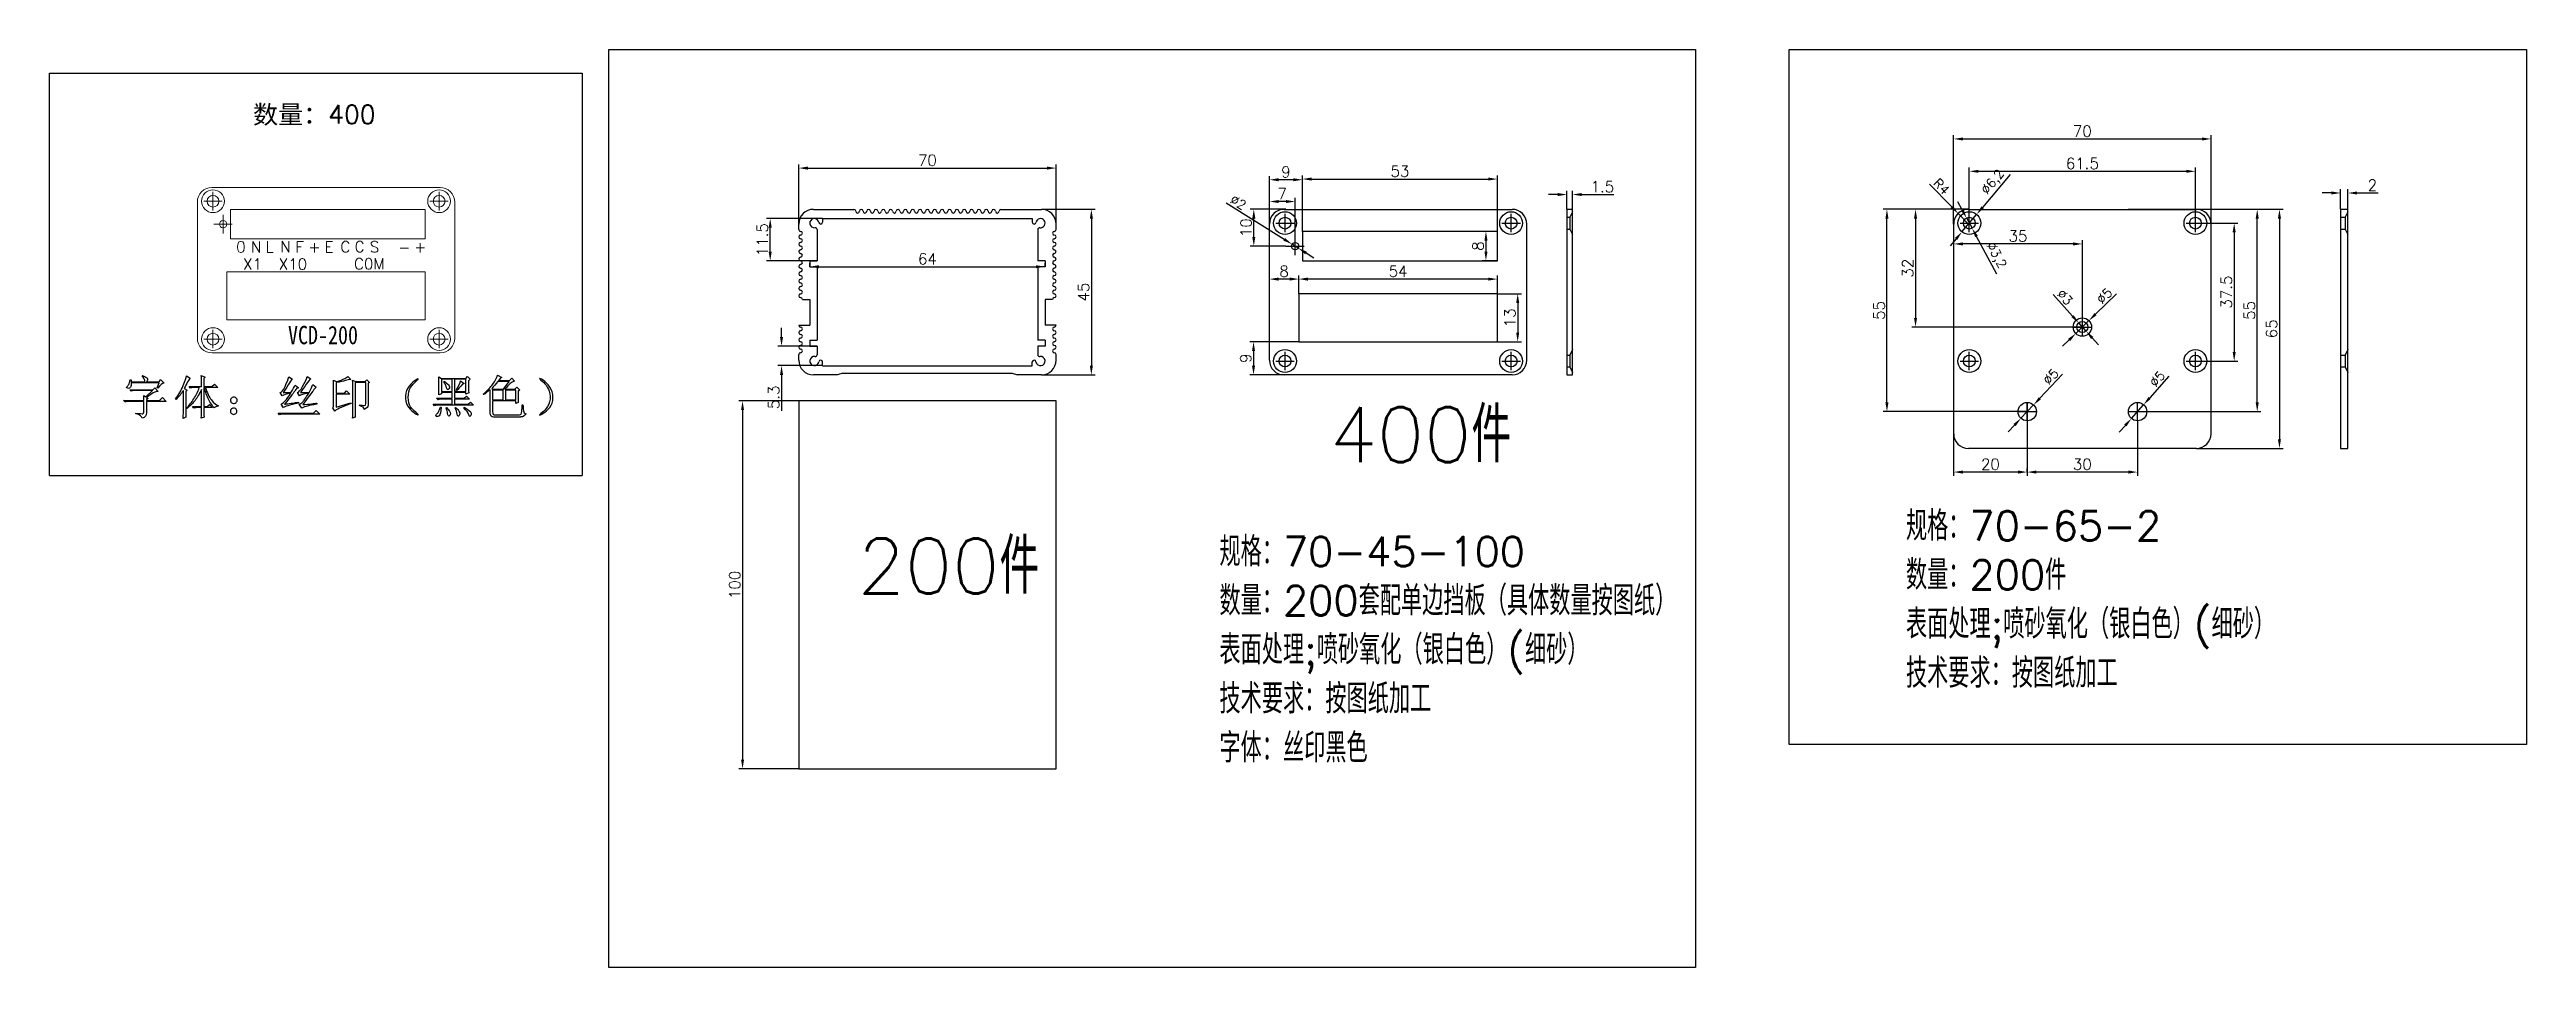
# Model space of a CAD drawing. Header units: millimetres. Extents: x 1742 to 2416, y 855 to 1105.
import ezdxf

# ---------------------------------------------------------------- set-up
doc = ezdxf.new("R2010")
doc.units = ezdxf.units.MM
doc.layers.add('layer 1', color=7, linetype='Continuous')
doc.styles.get("Standard").update_dxf_attribs({"font": 'txt', "bigfont": 'gbcbig.shx'})
doc.dimstyles.new('ISO-25', dxfattribs={"dimtxt": 2.5, "dimasz": 2.5, "dimexe": 1.25, "dimexo": 0.625, "dimtad": 1, "dimtxsty": 'Standard', "dimcen": 2.5, "dimadec": 0, "dimazin": 0, "dimtfac": 1, "dimtmove": 0, "dimatfit": 3, "dimfxl": 0, "dimarcsym": 0})
doc.dimstyles.new('ISO-25$0', dxfattribs={"dimtxt": 3, "dimasz": 2.5, "dimexe": 1, "dimexo": 0, "dimtad": 1, "dimdec": 1, "dimdsep": 46, "dimtxsty": 'Standard', "dimcen": 2.5, "dimclrt": 256, "dimadec": 0, "dimazin": 0, "dimtfac": 1, "dimtdec": 1, "dimtofl": 0, "dimtmove": 0, "dimatfit": 3, "dimfxl": 0, "dimarcsym": 0})

msp = doc.modelspace()

# ---------------------------------------------------------------- texts
at = {"attachment_point": 1}
for s, insert, char_height, width in [('{\\fSimSun|b0|i0|c134|p2;数量：}400', (1797.433, 1089.508), 5, 41.80354), ('0', (1792.847, 1052.496), 3, 1.54262), ('\\pt0.03049,0.05405;N', (1796.867, 1052.47), 3, 1.49673), ('L', (1800.827, 1052.523), 3, 1.77372), ('\\pt0.08277;N', (1804.894, 1052.547), 3, 1.75007), ('F', (1808.959, 1052.484), 3, 1.73292), ('+', (1812.509, 1052.444), 3, 2.85753), ('E', (1816.882, 1052.49), 3, 2.56595), ('C', (1821.205, 1052.53), 3, 1.99285), ('C', (1825.071, 1052.569), 3, 2.23199), ('S', (1829.161, 1052.531), 3, 2.04684), ('+', (1841.252, 1052.464), 3, 2.29356), ('X1', (1794.776, 1047.828), 3, 3.90085), ('X10', (1804.448, 1047.828), 3, 6.14518), ('C0M', (1824.905, 1047.916), 3, 6.59666), ('-', (1836.922, 1052.351), 3, 2.52348), ('{\\fSimSun|b0|i0|c0|p2;\\W0.8;VCD-200}', (1806.942, 1029.536), 5, 20.6372), ('400件', (2090.229, 1007.447), 15, 73.17902), ('规格：70-65-2\\P数量：200件\\P表面处理;喷砂氧化（银白色）(细砂）\\P技术要求：按图纸加工', (2246.965, 979.16), 8, 124.09087), ('200件', (1961.868, 971.734), 15, 73.17902), ('规格：70-45-100\\P数量：200套配单边挡板（具体数量按图纸）\\P表面处理;喷砂氧化（银白色）(细砂）\\P技术要求：按图纸加工\\P字体：丝印黑色', (2060.265, 972.17), 8, 124.09087)]:
    msp.add_mtext(s, dxfattribs=dict(at, insert=insert, char_height=char_height, width=width))

# ---------------------------------------------------------------- blocks, each defined once
blk = doc.blocks.new('*D2')
at = {"color": 0, "lineweight": -2}
for p, q in [((2325.94, 1061.22), (2349.54, 1061.22)), ((2348.54, 1058.72), (2348.54, 998.72)), ((2325.94, 996.22), (2349.54, 996.22))]:
    blk.add_line(p, q, dxfattribs=at)
at = {"color": 0}
for points in [[(2348.12, 1058.72), (2348.96, 1058.72), (2348.54, 1061.22)], [(2348.12, 998.72), (2348.96, 998.72), (2348.54, 996.22)]]:
    blk.add_solid(points, dxfattribs=at)
at = {"layer": 'Defpoints', "color": 0}
for p in [(2325.94, 1061.22), (2325.94, 996.22), (2348.54, 996.22)]:
    blk.add_point(p, dxfattribs=at)
at = {"insert": (2346.41, 1028.72), "char_height": 3, "attachment_point": 5, "rotation": 90}
blk.add_mtext('65', dxfattribs=at)
blk = doc.blocks.new('*D3')
at = {"color": 0, "lineweight": -2}
for p, q in [((2264.19, 1057.47), (2264.19, 1072.55)), ((2266.69, 1071.55), (2323.19, 1071.55)), ((2325.69, 1057.47), (2325.69, 1072.55))]:
    blk.add_line(p, q, dxfattribs=at)
at = {"color": 0}
for points in [[(2266.69, 1071.97), (2266.69, 1071.14), (2264.19, 1071.55)], [(2323.19, 1071.97), (2323.19, 1071.14), (2325.69, 1071.55)]]:
    blk.add_solid(points, dxfattribs=at)
at = {"layer": 'Defpoints', "color": 0}
for p in [(2325.69, 1071.55), (2264.19, 1057.47), (2325.69, 1057.47)]:
    blk.add_point(p, dxfattribs=at)
at = {"insert": (2294.94, 1073.68), "char_height": 3, "attachment_point": 5}
blk.add_mtext('61.5', dxfattribs=at)
blk = doc.blocks.new('*D4')
at = {"color": 0, "lineweight": -2}
for p, q in [((2259.94, 1057.22), (2259.94, 1081.35)), ((2262.44, 1080.35), (2327.44, 1080.35)), ((2329.94, 1057.22), (2329.94, 1081.35))]:
    blk.add_line(p, q, dxfattribs=at)
at = {"color": 0}
for points in [[(2262.44, 1080.76), (2262.44, 1079.93), (2259.94, 1080.35)], [(2327.44, 1080.76), (2327.44, 1079.93), (2329.94, 1080.35)]]:
    blk.add_solid(points, dxfattribs=at)
at = {"layer": 'Defpoints', "color": 0}
for p in [(2329.94, 1080.35), (2259.94, 1057.22), (2329.94, 1057.22)]:
    blk.add_point(p, dxfattribs=at)
at = {"insert": (2294.94, 1082.47), "char_height": 3, "attachment_point": 5}
blk.add_mtext('70', dxfattribs=at)
blk = doc.blocks.new('*D5')
at = {"color": 0, "lineweight": -2}
for p, q in [((2325.69, 1057.47), (2337.23, 1057.47)), ((2336.23, 1054.97), (2336.23, 1022.47)), ((2325.69, 1019.97), (2337.23, 1019.97))]:
    blk.add_line(p, q, dxfattribs=at)
at = {"color": 0}
for points in [[(2335.81, 1054.97), (2336.65, 1054.97), (2336.23, 1057.47)], [(2335.81, 1022.47), (2336.65, 1022.47), (2336.23, 1019.97)]]:
    blk.add_solid(points, dxfattribs=at)
at = {"layer": 'Defpoints', "color": 0}
for p in [(2325.69, 1057.47), (2325.69, 1019.97), (2336.23, 1019.97)]:
    blk.add_point(p, dxfattribs=at)
at = {"insert": (2334.11, 1038.72), "char_height": 3, "attachment_point": 5, "rotation": 90}
blk.add_mtext('37.5', dxfattribs=at)
blk = doc.blocks.new('*D6')
at = {"color": 0, "lineweight": -2}
for p, q in [((2263.94, 1061.22), (2248.58, 1061.22)), ((2249.58, 1058.72), (2249.58, 1031.72)), ((2294.94, 1029.22), (2248.58, 1029.22))]:
    blk.add_line(p, q, dxfattribs=at)
at = {"color": 0}
for points in [[(2249.16, 1058.72), (2249.99, 1058.72), (2249.58, 1061.22)], [(2249.16, 1031.72), (2249.99, 1031.72), (2249.58, 1029.22)]]:
    blk.add_solid(points, dxfattribs=at)
at = {"layer": 'Defpoints', "color": 0}
for p in [(2263.94, 1061.22), (2249.58, 1029.22), (2294.94, 1029.22)]:
    blk.add_point(p, dxfattribs=at)
at = {"insert": (2247.45, 1045.22), "char_height": 3, "attachment_point": 5, "rotation": 90}
blk.add_mtext('32', dxfattribs=at)
blk = doc.blocks.new('*D7')
at = {"color": 0, "lineweight": -2}
for p, q in [((2259.94, 1061.22), (2240.8, 1061.22)), ((2241.8, 1008.72), (2241.8, 1058.72)), ((2279.94, 1006.22), (2240.8, 1006.22))]:
    blk.add_line(p, q, dxfattribs=at)
at = {"color": 0}
for points in [[(2241.38, 1058.72), (2242.22, 1058.72), (2241.8, 1061.22)], [(2241.38, 1008.72), (2242.22, 1008.72), (2241.8, 1006.22)]]:
    blk.add_solid(points, dxfattribs=at)
at = {"layer": 'Defpoints', "color": 0}
for p in [(2241.8, 1061.22), (2259.94, 1061.22), (2279.94, 1006.22)]:
    blk.add_point(p, dxfattribs=at)
at = {"insert": (2239.68, 1033.72), "char_height": 3, "attachment_point": 5, "rotation": 90}
blk.add_mtext('55', dxfattribs=at)
blk = doc.blocks.new('*D8')
at = {"color": 0, "lineweight": -2}
for p, q in [((2304.19, 1038.24), (2298.52, 1032.71)), ((2293.16, 1027.47), (2296.73, 1030.96)), ((2291.37, 1025.73), (2289.58, 1023.98))]:
    blk.add_line(p, q, dxfattribs=at)
at = {"color": 0}
for points in [[(2298.23, 1033.01), (2298.81, 1032.41), (2296.73, 1030.96)], [(2291.07, 1026.02), (2291.66, 1025.43), (2293.16, 1027.47)]]:
    blk.add_solid(points, dxfattribs=at)
at = {"layer": 'Defpoints', "color": 0}
for p in [(2296.73, 1030.96), (2293.16, 1027.47)]:
    blk.add_point(p, dxfattribs=at)
at = {"color": 0, "insert": (2300.94, 1037.69), "char_height": 2.5, "attachment_point": 5, "rotation": 44.28628}
blk.add_mtext('∅5', dxfattribs=at)
blk = doc.blocks.new('*D9')
at = {"color": 0, "lineweight": -2}
for p, q in [((2286.98, 1038.08), (2292.27, 1032.19)), ((2295.95, 1028.1), (2293.94, 1030.33)), ((2297.62, 1026.24), (2299.29, 1024.38))]:
    blk.add_line(p, q, dxfattribs=at)
at = {"color": 0}
for points in [[(2292.58, 1032.47), (2291.96, 1031.91), (2293.94, 1030.33)], [(2297.93, 1026.52), (2297.31, 1025.96), (2295.95, 1028.1)]]:
    blk.add_solid(points, dxfattribs=at)
at = {"layer": 'Defpoints', "color": 0}
for p in [(2293.94, 1030.33), (2295.95, 1028.1)]:
    blk.add_point(p, dxfattribs=at)
at = {"color": 0, "insert": (2290.19, 1037.32), "char_height": 2.5, "attachment_point": 5, "rotation": 311.91757}
blk.add_mtext('∅3', dxfattribs=at)
blk = doc.blocks.new('*D10')
at = {"color": 0, "lineweight": -2}
for p, q in [((2289.56, 1016.39), (2283.38, 1009.85)), ((2278.23, 1004.4), (2281.66, 1008.03)), ((2276.51, 1002.58), (2274.79, 1000.77))]:
    blk.add_line(p, q, dxfattribs=at)
at = {"color": 0}
for points in [[(2276.21, 1002.87), (2276.81, 1002.3), (2278.23, 1004.4)], [(2283.08, 1010.14), (2283.68, 1009.56), (2281.66, 1008.03)]]:
    blk.add_solid(points, dxfattribs=at)
at = {"layer": 'Defpoints', "color": 0}
for p in [(2278.23, 1004.4), (2281.66, 1008.03)]:
    blk.add_point(p, dxfattribs=at)
at = {"color": 0, "insert": (2286.34, 1015.71), "char_height": 2.5, "attachment_point": 5, "rotation": 46.60286}
blk.add_mtext('∅5', dxfattribs=at)
blk = doc.blocks.new('*D11')
at = {"color": 0, "lineweight": -2}
for p, q in [((2318.5, 1015.89), (2313.26, 1009.96)), ((2308.29, 1004.34), (2311.6, 1008.09)), ((2306.63, 1002.47), (2304.98, 1000.6))]:
    blk.add_line(p, q, dxfattribs=at)
at = {"color": 0}
for points in [[(2306.32, 1002.75), (2306.94, 1002.2), (2308.29, 1004.34)], [(2312.95, 1010.24), (2313.57, 1009.69), (2311.6, 1008.09)]]:
    blk.add_solid(points, dxfattribs=at)
at = {"layer": 'Defpoints', "color": 0}
for p in [(2308.29, 1004.34), (2311.6, 1008.09)]:
    blk.add_point(p, dxfattribs=at)
at = {"color": 0, "insert": (2315.3, 1015.1), "char_height": 2.5, "attachment_point": 5, "rotation": 48.50249}
blk.add_mtext('∅5', dxfattribs=at)
blk = doc.blocks.new('*D12')
at = {"color": 0, "lineweight": -2}
for p, q in [((2275.3, 1070.69), (2267.8, 1061.76)), ((2262.2, 1055.09), (2266.19, 1059.84)), ((2260.59, 1053.18), (2258.99, 1051.26))]:
    blk.add_line(p, q, dxfattribs=at)
at = {"color": 0}
for points in [[(2267.48, 1062.02), (2268.11, 1061.49), (2266.19, 1059.84)], [(2260.27, 1053.45), (2260.91, 1052.91), (2262.2, 1055.09)]]:
    blk.add_solid(points, dxfattribs=at)
at = {"layer": 'Defpoints', "color": 0}
for p in [(2266.19, 1059.84), (2262.2, 1055.09)]:
    blk.add_point(p, dxfattribs=at)
at = {"color": 0, "insert": (2270.75, 1068.52), "char_height": 2.5, "attachment_point": 5, "rotation": 49.98642}
blk.add_mtext('∅6,2', dxfattribs=at)
blk = doc.blocks.new('*D13')
at = {"color": 0, "lineweight": -2}
for p, q in [((2262.24, 1061.07), (2261.06, 1063.27)), ((2263.43, 1058.87), (2264.96, 1056.06)), ((2271.69, 1043.6), (2266.14, 1053.86))]:
    blk.add_line(p, q, dxfattribs=at)
at = {"color": 0}
for points in [[(2262.61, 1061.27), (2261.88, 1060.87), (2263.43, 1058.87)], [(2266.51, 1054.06), (2265.78, 1053.66), (2264.96, 1056.06)]]:
    blk.add_solid(points, dxfattribs=at)
at = {"layer": 'Defpoints', "color": 0}
for p in [(2263.43, 1058.87), (2264.96, 1056.06)]:
    blk.add_point(p, dxfattribs=at)
at = {"color": 0, "insert": (2271.35, 1048.62), "char_height": 2.5, "attachment_point": 5, "rotation": 298.39762}
blk.add_mtext('∅3,2', dxfattribs=at)
blk = doc.blocks.new('*D14')
at = {"color": 0, "lineweight": -2}
for p, q in [((2307.44, 1061.22), (2343.49, 1061.22)), ((2342.49, 1008.72), (2342.49, 1058.72)), ((2307.44, 1006.22), (2343.49, 1006.22))]:
    blk.add_line(p, q, dxfattribs=at)
at = {"color": 0}
for points in [[(2342.08, 1058.72), (2342.91, 1058.72), (2342.49, 1061.22)], [(2342.08, 1008.72), (2342.91, 1008.72), (2342.49, 1006.22)]]:
    blk.add_solid(points, dxfattribs=at)
at = {"layer": 'Defpoints', "color": 0}
for p in [(2307.44, 1061.22), (2342.49, 1061.22), (2307.44, 1006.22)]:
    blk.add_point(p, dxfattribs=at)
at = {"insert": (2340.37, 1033.72), "char_height": 3, "attachment_point": 5, "rotation": 90}
blk.add_mtext('55', dxfattribs=at)
blk = doc.blocks.new('*D15')
at = {"color": 0, "lineweight": -2}
for p, q in [((2082.85, 1055.22), (2082.85, 1070.45)), ((2085.35, 1069.45), (2133.35, 1069.45)), ((2135.85, 1055.22), (2135.85, 1070.45))]:
    blk.add_line(p, q, dxfattribs=at)
at = {"color": 0}
for points in [[(2085.35, 1069.87), (2085.35, 1069.03), (2082.85, 1069.45)], [(2133.35, 1069.87), (2133.35, 1069.03), (2135.85, 1069.45)]]:
    blk.add_solid(points, dxfattribs=at)
at = {"layer": 'Defpoints', "color": 0}
for p in [(2135.85, 1069.45), (2082.85, 1055.22), (2135.85, 1055.22)]:
    blk.add_point(p, dxfattribs=at)
at = {"insert": (2109.35, 1071.57), "char_height": 3, "attachment_point": 5}
blk.add_mtext('53', dxfattribs=at)
blk = doc.blocks.new('*D16')
at = {"color": 0, "lineweight": -2}
for p, q in [((2135.85, 1055.22), (2131.74, 1055.22)), ((2132.74, 1052.72), (2132.74, 1049.72)), ((2135.85, 1047.22), (2131.74, 1047.22))]:
    blk.add_line(p, q, dxfattribs=at)
at = {"color": 0}
for points in [[(2132.33, 1052.72), (2133.16, 1052.72), (2132.74, 1055.22)], [(2132.33, 1049.72), (2133.16, 1049.72), (2132.74, 1047.22)]]:
    blk.add_solid(points, dxfattribs=at)
at = {"layer": 'Defpoints', "color": 0}
for p in [(2135.85, 1055.22), (2132.74, 1047.22), (2135.85, 1047.22)]:
    blk.add_point(p, dxfattribs=at)
at = {"insert": (2130.62, 1051.22), "char_height": 3, "attachment_point": 5, "rotation": 90}
blk.add_mtext('8', dxfattribs=at)
blk = doc.blocks.new('*D17')
at = {"color": 0, "lineweight": -2}
for p, q in [((2073.85, 1055.22), (2073.85, 1070.26)), ((2080.35, 1069.26), (2076.35, 1069.26)), ((2082.85, 1055.22), (2082.85, 1070.26))]:
    blk.add_line(p, q, dxfattribs=at)
at = {"color": 0}
for points in [[(2076.35, 1069.68), (2076.35, 1068.84), (2073.85, 1069.26)], [(2080.35, 1069.68), (2080.35, 1068.84), (2082.85, 1069.26)]]:
    blk.add_solid(points, dxfattribs=at)
at = {"layer": 'Defpoints', "color": 0}
for p in [(2073.85, 1069.26), (2073.85, 1055.22), (2082.85, 1055.22)]:
    blk.add_point(p, dxfattribs=at)
at = {"insert": (2078.35, 1071.38), "char_height": 3, "attachment_point": 5}
blk.add_mtext('9', dxfattribs=at)
blk = doc.blocks.new('*D18')
at = {"color": 0, "lineweight": -2}
for p, q in [((2073.85, 1057.22), (2073.85, 1064.34)), ((2080.85, 1053.72), (2080.85, 1064.34)), ((2078.35, 1063.34), (2076.35, 1063.34))]:
    blk.add_line(p, q, dxfattribs=at)
at = {"color": 0}
for points in [[(2076.35, 1063.75), (2076.35, 1062.92), (2073.85, 1063.34)], [(2078.35, 1063.75), (2078.35, 1062.92), (2080.85, 1063.34)]]:
    blk.add_solid(points, dxfattribs=at)
at = {"layer": 'Defpoints', "color": 0}
for p in [(2073.85, 1063.34), (2073.85, 1057.22), (2080.85, 1053.72)]:
    blk.add_point(p, dxfattribs=at)
at = {"insert": (2077.35, 1065.46), "char_height": 3, "attachment_point": 5}
blk.add_mtext('7', dxfattribs=at)
blk = doc.blocks.new('*D19')
at = {"color": 0, "lineweight": -2}
for p, q in [((2078.35, 1061.22), (2068.61, 1061.22)), ((2069.61, 1053.72), (2069.61, 1058.72)), ((2078.35, 1051.22), (2068.61, 1051.22))]:
    blk.add_line(p, q, dxfattribs=at)
at = {"color": 0}
for points in [[(2069.19, 1058.72), (2070.03, 1058.72), (2069.61, 1061.22)], [(2069.19, 1053.72), (2070.03, 1053.72), (2069.61, 1051.22)]]:
    blk.add_solid(points, dxfattribs=at)
at = {"layer": 'Defpoints', "color": 0}
for p in [(2069.61, 1061.22), (2078.35, 1061.22), (2078.35, 1051.22)]:
    blk.add_point(p, dxfattribs=at)
at = {"insert": (2067.49, 1056.22), "char_height": 3, "attachment_point": 5, "rotation": 90}
blk.add_mtext('10', dxfattribs=at)
blk = doc.blocks.new('*D20')
at = {"color": 0, "lineweight": -2}
for p, q in [((2073.85, 1038.22), (2073.85, 1043.25)), ((2079.35, 1042.25), (2076.35, 1042.25)), ((2081.85, 1038.22), (2081.85, 1043.25))]:
    blk.add_line(p, q, dxfattribs=at)
at = {"color": 0}
for points in [[(2076.35, 1042.67), (2076.35, 1041.83), (2073.85, 1042.25)], [(2079.35, 1042.67), (2079.35, 1041.83), (2081.85, 1042.25)]]:
    blk.add_solid(points, dxfattribs=at)
at = {"layer": 'Defpoints', "color": 0}
for p in [(2073.85, 1042.25), (2073.85, 1038.22), (2081.85, 1038.22)]:
    blk.add_point(p, dxfattribs=at)
at = {"insert": (2077.85, 1044.37), "char_height": 3, "attachment_point": 5}
blk.add_mtext('8', dxfattribs=at)
blk = doc.blocks.new('*D21')
at = {"color": 0, "lineweight": -2}
for p, q in [((2152.27, 1065.24), (2149.77, 1065.24)), ((2154.77, 1061.22), (2154.77, 1066.24)), ((2156.27, 1061.22), (2156.27, 1066.24)), ((2158.77, 1065.24), (2167.52, 1065.24))]:
    blk.add_line(p, q, dxfattribs=at)
at = {"color": 0}
for points in [[(2152.27, 1065.65), (2152.27, 1064.82), (2154.77, 1065.24)], [(2158.77, 1065.65), (2158.77, 1064.82), (2156.27, 1065.24)]]:
    blk.add_solid(points, dxfattribs=at)
at = {"layer": 'Defpoints', "color": 0}
for p in [(2156.27, 1065.24), (2154.77, 1061.22), (2156.27, 1061.22)]:
    blk.add_point(p, dxfattribs=at)
at = {"insert": (2164.4, 1067.36), "char_height": 3, "attachment_point": 5}
blk.add_mtext('1.5', dxfattribs=at)
blk = doc.blocks.new('*D22')
at = {"color": 0, "lineweight": -2}
for p, q in [((2253.4, 1068.07), (2259.42, 1061.88)), ((2263.94, 1057.22), (2261.16, 1060.09))]:
    blk.add_line(p, q, dxfattribs=at)
at = {"color": 0}
blk.add_solid([(2259.72, 1062.17), (2259.12, 1061.59), (2261.16, 1060.09)], dxfattribs=at)
at = {"layer": 'Defpoints', "color": 0}
for p in [(2261.16, 1060.09), (2263.94, 1057.22)]:
    blk.add_point(p, dxfattribs=at)
at = {"color": 0, "insert": (2256.64, 1067.44), "char_height": 2.5, "attachment_point": 5, "rotation": 314.14766}
blk.add_mtext('R4', dxfattribs=at)
blk = doc.blocks.new('*D23')
at = {"color": 0, "lineweight": -2}
for p, q in [((1945.85, 1009.12), (1929.57, 1009.12)), ((1930.57, 1006.62), (1930.57, 911.62)), ((1945.85, 909.12), (1929.57, 909.12))]:
    blk.add_line(p, q, dxfattribs=at)
at = {"color": 0}
for points in [[(1930.16, 1006.62), (1930.99, 1006.62), (1930.57, 1009.12)], [(1930.16, 911.62), (1930.99, 911.62), (1930.57, 909.12)]]:
    blk.add_solid(points, dxfattribs=at)
at = {"layer": 'Defpoints', "color": 0}
for p in [(1945.85, 1009.12), (1930.57, 909.12), (1945.85, 909.12)]:
    blk.add_point(p, dxfattribs=at)
at = {"insert": (1928.45, 959.12), "char_height": 3, "attachment_point": 5, "rotation": 90}
blk.add_mtext('100', dxfattribs=at)
blk = doc.blocks.new('*D24')
at = {"color": 0, "lineweight": -2}
for p, q in [((1945.85, 1057.22), (1945.85, 1073.43)), ((1948.35, 1072.43), (2013.35, 1072.43)), ((2015.85, 1057.22), (2015.85, 1073.43))]:
    blk.add_line(p, q, dxfattribs=at)
at = {"color": 0}
for points in [[(1948.35, 1072.85), (1948.35, 1072.01), (1945.85, 1072.43)], [(2013.35, 1072.85), (2013.35, 1072.01), (2015.85, 1072.43)]]:
    blk.add_solid(points, dxfattribs=at)
at = {"layer": 'Defpoints', "color": 0}
for p in [(2015.85, 1072.43), (1945.85, 1057.22), (2015.85, 1057.22)]:
    blk.add_point(p, dxfattribs=at)
at = {"insert": (1980.85, 1074.55), "char_height": 3, "attachment_point": 5}
blk.add_mtext('70', dxfattribs=at)
blk = doc.blocks.new('*D25')
at = {"color": 0, "lineweight": -2}
for p, q in [((2011.85, 1061.22), (2026.44, 1061.22)), ((2025.44, 1058.72), (2025.44, 1018.72)), ((2011.85, 1016.22), (2026.44, 1016.22))]:
    blk.add_line(p, q, dxfattribs=at)
at = {"color": 0}
for points in [[(2025.02, 1058.72), (2025.85, 1058.72), (2025.44, 1061.22)], [(2025.02, 1018.72), (2025.85, 1018.72), (2025.44, 1016.22)]]:
    blk.add_solid(points, dxfattribs=at)
at = {"layer": 'Defpoints', "color": 0}
for p in [(2011.85, 1061.22), (2011.85, 1016.22), (2025.44, 1016.22)]:
    blk.add_point(p, dxfattribs=at)
at = {"insert": (2023.31, 1038.72), "char_height": 3, "attachment_point": 5, "rotation": 90}
blk.add_mtext('45', dxfattribs=at)
blk = doc.blocks.new('*D26')
at = {"color": 0, "lineweight": -2}
for p, q in [((2362.67, 1065.66), (2360.17, 1065.66)), ((2365.17, 1061.22), (2365.17, 1066.66)), ((2367.17, 1061.22), (2367.17, 1066.66)), ((2369.67, 1065.66), (2375.42, 1065.66))]:
    blk.add_line(p, q, dxfattribs=at)
at = {"color": 0}
for points in [[(2362.67, 1066.08), (2362.67, 1065.25), (2365.17, 1065.66)], [(2369.67, 1066.08), (2369.67, 1065.25), (2367.17, 1065.66)]]:
    blk.add_solid(points, dxfattribs=at)
at = {"layer": 'Defpoints', "color": 0}
for p in [(2367.17, 1065.66), (2365.17, 1061.22), (2367.17, 1061.22)]:
    blk.add_point(p, dxfattribs=at)
at = {"insert": (2373.8, 1067.79), "char_height": 3, "attachment_point": 5}
blk.add_mtext('2', dxfattribs=at)
blk = doc.blocks.new('*D27')
at = {"color": 0, "lineweight": -2}
for p, q in [((2062.09, 1062.98), (2077.88, 1053.08)), ((2081.69, 1050.69), (2080, 1051.75)), ((2083.81, 1049.36), (2085.93, 1048.03))]:
    blk.add_line(p, q, dxfattribs=at)
at = {"color": 0}
for points in [[(2078.1, 1053.43), (2077.66, 1052.72), (2080, 1051.75)], [(2084.03, 1049.71), (2083.59, 1049), (2081.69, 1050.69)]]:
    blk.add_solid(points, dxfattribs=at)
at = {"layer": 'Defpoints', "color": 0}
for p in [(2080, 1051.75), (2081.69, 1050.69)]:
    blk.add_point(p, dxfattribs=at)
at = {"color": 0, "insert": (2065.38, 1063.13), "char_height": 2.5, "attachment_point": 5, "rotation": 327.91713}
blk.add_mtext('∅2', dxfattribs=at)
blk = doc.blocks.new('*D28')
at = {"color": 0, "lineweight": -2}
for p, q in [((2259.94, 1057.22), (2259.94, 1050.81)), ((2292.44, 1051.81), (2262.44, 1051.81)), ((2294.94, 1030.22), (2294.94, 1052.81))]:
    blk.add_line(p, q, dxfattribs=at)
at = {"color": 0}
for points in [[(2262.44, 1052.23), (2262.44, 1051.39), (2259.94, 1051.81)], [(2292.44, 1052.23), (2292.44, 1051.39), (2294.94, 1051.81)]]:
    blk.add_solid(points, dxfattribs=at)
at = {"layer": 'Defpoints', "color": 0}
for p in [(2259.94, 1057.22), (2259.94, 1051.81), (2294.94, 1030.22)]:
    blk.add_point(p, dxfattribs=at)
at = {"insert": (2277.44, 1053.94), "char_height": 3, "attachment_point": 5}
blk.add_mtext('35', dxfattribs=at)
blk = doc.blocks.new('*D29')
at = {"color": 0, "lineweight": -2}
for p, q in [((2279.94, 1008.72), (2279.94, 988.79)), ((2259.94, 1000.22), (2259.94, 988.79)), ((2277.44, 989.79), (2262.44, 989.79))]:
    blk.add_line(p, q, dxfattribs=at)
at = {"color": 0}
for points in [[(2262.44, 990.21), (2262.44, 989.37), (2259.94, 989.79)], [(2277.44, 990.21), (2277.44, 989.37), (2279.94, 989.79)]]:
    blk.add_solid(points, dxfattribs=at)
at = {"layer": 'Defpoints', "color": 0}
for p in [(2279.94, 1008.72), (2259.94, 1000.22), (2259.94, 989.79)]:
    blk.add_point(p, dxfattribs=at)
at = {"insert": (2269.94, 991.91), "char_height": 3, "attachment_point": 5}
blk.add_mtext('20', dxfattribs=at)
blk = doc.blocks.new('*D30')
at = {"color": 0, "lineweight": -2}
for p, q in [((2309.94, 1003.72), (2309.94, 988.79)), ((2279.94, 989.79), (2279.94, 990.79)), ((2307.44, 989.79), (2282.44, 989.79))]:
    blk.add_line(p, q, dxfattribs=at)
at = {"color": 0}
for points in [[(2282.44, 990.21), (2282.44, 989.37), (2279.94, 989.79)], [(2307.44, 990.21), (2307.44, 989.37), (2309.94, 989.79)]]:
    blk.add_solid(points, dxfattribs=at)
at = {"layer": 'Defpoints', "color": 0}
for p in [(2309.94, 1003.72), (2279.94, 989.79), (2279.94, 989.79)]:
    blk.add_point(p, dxfattribs=at)
at = {"insert": (2294.94, 991.91), "char_height": 3, "attachment_point": 5}
blk.add_mtext('30', dxfattribs=at)
blk = doc.blocks.new('*D31')
at = {"color": 0, "lineweight": -2}
for p, q in [((2135.85, 1038.22), (2142.38, 1038.22)), ((2141.38, 1035.72), (2141.38, 1027.72)), ((2135.85, 1025.22), (2142.38, 1025.22))]:
    blk.add_line(p, q, dxfattribs=at)
at = {"color": 0}
for points in [[(2140.96, 1035.72), (2141.79, 1035.72), (2141.38, 1038.22)], [(2140.96, 1027.72), (2141.79, 1027.72), (2141.38, 1025.22)]]:
    blk.add_solid(points, dxfattribs=at)
at = {"layer": 'Defpoints', "color": 0}
for p in [(2135.85, 1038.22), (2135.85, 1025.22), (2141.38, 1025.22)]:
    blk.add_point(p, dxfattribs=at)
at = {"insert": (2139.25, 1031.72), "char_height": 3, "attachment_point": 5, "rotation": 90}
blk.add_mtext('13', dxfattribs=at)
blk = doc.blocks.new('*D32')
at = {"color": 0, "lineweight": -2}
for p, q in [((2081.85, 1025.22), (2068.54, 1025.22)), ((2069.54, 1022.72), (2069.54, 1018.72)), ((2081.85, 1016.22), (2068.54, 1016.22))]:
    blk.add_line(p, q, dxfattribs=at)
at = {"color": 0}
for points in [[(2069.12, 1022.72), (2069.95, 1022.72), (2069.54, 1025.22)], [(2069.12, 1018.72), (2069.95, 1018.72), (2069.54, 1016.22)]]:
    blk.add_solid(points, dxfattribs=at)
at = {"layer": 'Defpoints', "color": 0}
for p in [(2081.85, 1025.22), (2069.54, 1016.22), (2081.85, 1016.22)]:
    blk.add_point(p, dxfattribs=at)
at = {"insert": (2067.41, 1020.72), "char_height": 3, "attachment_point": 5, "rotation": 90}
blk.add_mtext('9', dxfattribs=at)
blk = doc.blocks.new('*D33')
at = {"color": 0, "lineweight": -2}
for p, q in [((2081.85, 1038.22), (2081.85, 1043.25)), ((2133.35, 1042.25), (2084.35, 1042.25)), ((2135.85, 1038.22), (2135.85, 1043.25))]:
    blk.add_line(p, q, dxfattribs=at)
at = {"color": 0}
for points in [[(2084.35, 1042.67), (2084.35, 1041.83), (2081.85, 1042.25)], [(2133.35, 1042.67), (2133.35, 1041.83), (2135.85, 1042.25)]]:
    blk.add_solid(points, dxfattribs=at)
at = {"layer": 'Defpoints', "color": 0}
for p in [(2081.85, 1042.25), (2081.85, 1038.22), (2135.85, 1038.22)]:
    blk.add_point(p, dxfattribs=at)
at = {"insert": (2108.85, 1044.37), "char_height": 3, "attachment_point": 5}
blk.add_mtext('54', dxfattribs=at)
blk = doc.blocks.new('*D34')
at = {"color": 0, "lineweight": -2}
for p, q in [((1948.85, 1045.62), (1948.85, 1046.62)), ((1951.35, 1045.62), (2010.35, 1045.62)), ((2012.85, 1045.62), (2012.85, 1046.62))]:
    blk.add_line(p, q, dxfattribs=at)
at = {"color": 0}
for points in [[(1951.35, 1046.03), (1951.35, 1045.2), (1948.85, 1045.62)], [(2010.35, 1046.03), (2010.35, 1045.2), (2012.85, 1045.62)]]:
    blk.add_solid(points, dxfattribs=at)
at = {"layer": 'Defpoints', "color": 0}
for p in [(1948.85, 1045.62), (2012.85, 1045.62), (2012.85, 1045.62)]:
    blk.add_point(p, dxfattribs=at)
at = {"insert": (1980.85, 1047.74), "char_height": 3, "attachment_point": 5}
blk.add_mtext('64', dxfattribs=at)
blk = doc.blocks.new('*D35')
at = {"color": 0, "lineweight": -2}
for p, q in [((1952.35, 1058.72), (1937.09, 1058.72)), ((1938.09, 1049.72), (1938.09, 1056.22)), ((1950.85, 1047.22), (1937.09, 1047.22))]:
    blk.add_line(p, q, dxfattribs=at)
at = {"color": 0}
for points in [[(1937.67, 1056.22), (1938.51, 1056.22), (1938.09, 1058.72)], [(1937.67, 1049.72), (1938.51, 1049.72), (1938.09, 1047.22)]]:
    blk.add_solid(points, dxfattribs=at)
at = {"layer": 'Defpoints', "color": 0}
for p in [(1938.09, 1058.72), (1952.35, 1058.72), (1950.85, 1047.22)]:
    blk.add_point(p, dxfattribs=at)
at = {"insert": (1935.96, 1052.97), "char_height": 3, "attachment_point": 5, "rotation": 90}
blk.add_mtext('11.5', dxfattribs=at)
blk = doc.blocks.new('*D36')
at = {"color": 0, "lineweight": -2}
for p, q in [((1950.85, 1024.02), (1940.17, 1024.02)), ((1941.17, 1026.52), (1941.17, 1029.02)), ((1952.35, 1018.72), (1940.17, 1018.72)), ((1941.17, 1016.22), (1941.17, 1006.47))]:
    blk.add_line(p, q, dxfattribs=at)
at = {"color": 0}
for points in [[(1940.76, 1026.52), (1941.59, 1026.52), (1941.17, 1024.02)], [(1940.76, 1016.22), (1941.59, 1016.22), (1941.17, 1018.72)]]:
    blk.add_solid(points, dxfattribs=at)
at = {"layer": 'Defpoints', "color": 0}
for p in [(1950.85, 1024.02), (1941.17, 1018.72), (1952.35, 1018.72)]:
    blk.add_point(p, dxfattribs=at)
at = {"insert": (1939.05, 1010.09), "char_height": 3, "attachment_point": 5, "rotation": 90}
blk.add_mtext('5.3', dxfattribs=at)

# ---------------------------------------------------------------- dimensions: what is measured, and where the dimension line sits
for base, p1, p2, picture, middle in [((2329.945, 1080.346), (2259.945, 1057.216), (2329.945, 1057.216), '*D4', (2294.945, 1082.471)), ((2015.854, 1072.43), (1945.854, 1057.216), (2015.854, 1057.216), '*D24', (1980.854, 1074.555)), ((2073.846, 1069.258), (2082.846, 1055.216), (2073.846, 1055.216), '*D17', (2078.346, 1071.383)), ((2135.846, 1069.449), (2082.846, 1055.216), (2135.846, 1055.216), '*D15', (2109.346, 1071.574)), ((2325.695, 1071.553), (2264.195, 1057.466), (2325.695, 1057.466), '*D3', (2294.945, 1073.678)), ((2073.846, 1063.337), (2080.846, 1053.716), (2073.846, 1057.216), '*D18', (2077.346, 1065.462)), ((2156.273, 1065.236), (2154.773, 1061.216), (2156.273, 1061.216), '*D21', (2164.398, 1067.361)), ((2367.172, 1065.664), (2365.172, 1061.216), (2367.172, 1061.216), '*D26', (2373.797, 1067.789)), ((2259.945, 1051.81), (2294.945, 1030.216), (2259.945, 1057.216), '*D28', (2277.445, 1053.935)), ((2012.854, 1045.616), (1948.854, 1045.616), (2012.854, 1045.616), '*D34', (1980.854, 1047.741)), ((2073.846, 1042.248), (2081.846, 1038.216), (2073.846, 1038.216), '*D20', (2077.846, 1044.373)), ((2081.846, 1042.248), (2135.846, 1038.216), (2081.846, 1038.216), '*D33', (2108.846, 1044.373)), ((2259.945, 989.789), (2279.945, 1008.716), (2259.945, 1000.216), '*D29', (2269.945, 991.914)), ((2279.945, 989.789), (2309.945, 1003.716), (2279.945, 989.789), '*D30', (2294.945, 991.914))]:
    dim = msp.add_linear_dim(base=base, p1=p1, p2=p2, dimstyle='ISO-25$0')
    dim.commit()
    dim.dimension.update_dxf_attribs({"geometry": picture, "text_midpoint": middle})
for p1, p2, picture, middle in [((2262.201, 1055.092), (2266.188, 1059.841), '*D12', (2270.754, 1068.52)), ((2263.434, 1058.874), (2264.956, 1056.059), '*D13', (2271.346, 1048.619)), ((2295.947, 1028.1), (2293.943, 1030.332), '*D9', (2290.188, 1037.321)), ((2293.155, 1027.471), (2296.734, 1030.962), '*D8', (2300.943, 1037.686)), ((2308.288, 1004.344), (2311.601, 1008.089), '*D11', (2315.304, 1015.105))]:
    dim = msp.add_diameter_dim_2p(p1=p1, p2=p2, dimstyle='ISO-25')
    dim.commit()
    dim.dimension.update_dxf_attribs({"geometry": picture, "text_midpoint": middle})
for p1, p2, picture, middle in [((2081.694, 1050.685), (2079.999, 1051.747), '*D27', (2064.383, 1061.537)), ((2278.227, 1004.4), (2281.662, 1008.033), '*D10', (2287.702, 1014.421))]:
    dim = msp.add_diameter_dim_2p(p1=p1, p2=p2, dimstyle='ISO-25')
    dim.commit()
    dim.dimension.update_dxf_attribs({"geometry": picture, "text_midpoint": middle, "dimtype": 163})
dim = msp.add_radius_dim(center=(2263.945, 1057.216), mpoint=(2261.159, 1060.086), dimstyle='ISO-25')
dim.commit()
dim.dimension.update_dxf_attribs({"geometry": '*D22', "text_midpoint": (2255.291, 1066.132), "dimtype": 164})
for base, p1, p2, picture, middle in [((1938.09, 1058.716), (1950.854, 1047.216), (1952.354, 1058.716), '*D35', (1935.965, 1052.966)), ((2025.436, 1016.216), (2011.854, 1061.216), (2011.854, 1016.216), '*D25', (2023.311, 1038.716)), ((2069.611, 1061.216), (2078.346, 1051.216), (2078.346, 1061.216), '*D19', (2067.486, 1056.216)), ((2241.801, 1061.216), (2279.945, 1006.216), (2259.945, 1061.216), '*D7', (2239.676, 1033.716)), ((2249.575, 1029.216), (2263.945, 1061.216), (2294.945, 1029.216), '*D6', (2247.45, 1045.216)), ((2336.231, 1019.966), (2325.695, 1057.466), (2325.695, 1019.966), '*D5', (2334.106, 1038.716)), ((2141.377, 1025.216), (2135.846, 1038.216), (2135.846, 1025.216), '*D31', (2139.252, 1031.716)), ((1941.172, 1018.716), (1950.854, 1024.016), (1952.354, 1018.716), '*D36', (1939.047, 1010.091)), ((2069.537, 1016.216), (2081.846, 1025.216), (2081.846, 1016.216), '*D32', (2067.412, 1020.716)), ((1930.573, 909.121), (1945.854, 1009.121), (1945.854, 909.121), '*D23', (1928.448, 959.121))]:
    dim = msp.add_linear_dim(base=base, p1=p1, p2=p2, angle=90, dimstyle='ISO-25$0')
    dim.commit()
    dim.dimension.update_dxf_attribs({"geometry": picture, "text_midpoint": middle})
for base, p1, p2, picture, middle in [((2342.495, 1061.216), (2307.445, 1006.216), (2307.445, 1061.216), '*D14', (2342.495, 1033.716)), ((2348.539, 996.216), (2325.945, 1061.216), (2325.945, 996.216), '*D2', (2348.539, 1028.716)), ((2132.743, 1047.216), (2135.846, 1055.216), (2135.846, 1047.216), '*D16', (2132.743, 1051.216))]:
    dim = msp.add_linear_dim(base=base, p1=p1, p2=p2, angle=90, dimstyle='ISO-25$0')
    dim.commit()
    dim.dimension.update_dxf_attribs({"geometry": picture, "text_midpoint": middle, "dimtype": 160})

# ---------------------------------------------------------------- linework, layer by layer
for p, q in [((1949.854, 1061.216), (1960.854, 1061.216)), ((1952.354, 1058.716), (2009.354, 1058.716)), ((1952.354, 1058.716), (1952.354, 1057.716)), ((2000.854, 1061.216), (2011.854, 1061.216)), ((2009.354, 1058.716), (2009.354, 1057.716)), ((2077.846, 1061.216), (2139.846, 1061.216)), ((2078.096, 1054.966), (2078.096, 1059.966)), ((2139.596, 1054.966), (2139.596, 1059.966)), ((2154.773, 1061.216), (2154.773, 1016.216)), ((2156.273, 1061.216), (2154.773, 1061.216)), ((2154.773, 1059.066), (2155.523, 1059.066)), ((2156.273, 1060.566), (2155.523, 1059.066)), ((2155.523, 1059.066), (2155.523, 1055.866)), ((2156.273, 1016.216), (2156.273, 1061.216)), ((2263.945, 1061.216), (2325.945, 1061.216)), ((2264.195, 1054.966), (2264.195, 1059.966)), ((2325.695, 1054.966), (2325.695, 1059.966)), ((2365.172, 1061.216), (2365.172, 996.216)), ((2367.172, 1061.216), (2365.172, 1061.216)), ((2365.172, 1059.066), (2366.422, 1059.066)), ((2367.172, 1060.566), (2366.422, 1059.066)), ((2366.422, 1059.066), (2366.422, 1055.866)), ((2367.172, 996.216), (2367.172, 1061.216)), ((1945.854, 1055.716), (1945.854, 1057.216)), ((1950.854, 1055.734), (1950.854, 1047.216)), ((1951.854, 1057.216), (1951.836, 1057.216)), ((2009.854, 1057.216), (2009.872, 1057.216)), ((2010.854, 1055.734), (2010.854, 1047.216)), ((2015.854, 1055.716), (2015.854, 1057.216)), ((2073.846, 1020.216), (2073.846, 1057.216)), ((2075.596, 1057.466), (2080.596, 1057.466)), ((2078.346, 1051.216), (2083.346, 1051.216)), ((2080.846, 1048.716), (2080.846, 1053.716)), ((2135.846, 1055.216), (2082.846, 1055.216)), ((2082.846, 1055.216), (2082.846, 1047.216)), ((2135.846, 1047.216), (2135.846, 1055.216)), ((2137.096, 1057.466), (2142.096, 1057.466)), ((2143.846, 1020.216), (2143.846, 1057.216)), ((2154.773, 1055.866), (2155.523, 1055.866)), ((2155.523, 1055.866), (2156.273, 1054.366)), ((2259.945, 1000.216), (2259.945, 1057.216)), ((2261.695, 1057.466), (2266.695, 1057.466)), ((2323.195, 1057.466), (2328.195, 1057.466)), ((2329.945, 1000.216), (2329.945, 1057.216)), ((2365.172, 1055.866), (2366.422, 1055.866)), ((2366.422, 1055.866), (2367.172, 1054.366)), ((1948.854, 1047.216), (1950.854, 1047.216)), ((1948.854, 1047.216), (1948.854, 1045.616)), ((1948.854, 1045.616), (1950.854, 1045.616)), ((1950.854, 1045.616), (1950.854, 1025.616)), ((2012.854, 1047.216), (2010.854, 1047.216)), ((2010.854, 1045.616), (2010.854, 1025.616)), ((2012.854, 1045.616), (2010.854, 1045.616)), ((2012.854, 1047.216), (2012.854, 1045.616)), ((2082.846, 1047.216), (2135.846, 1047.216)), ((2081.846, 1038.216), (2081.846, 1025.216)), ((2102.846, 1038.216), (2081.846, 1038.216)), ((2081.846, 1038.216), (2081.846, 1036.216)), ((2135.846, 1038.216), (2102.846, 1038.216)), ((2135.846, 1025.216), (2135.846, 1038.216)), ((1946.854, 1036.716), (1948.854, 1036.716)), ((1948.854, 1036.716), (1948.854, 1029.716)), ((2014.854, 1036.716), (2012.854, 1036.716)), ((2012.854, 1036.716), (2012.854, 1029.716)), ((2294.945, 1026.716), (2294.945, 1031.716)), ((1945.854, 1029.716), (1948.854, 1029.716)), ((1948.854, 1025.616), (1950.854, 1025.616)), ((1948.854, 1025.616), (1948.854, 1024.016)), ((1948.854, 1024.016), (1950.854, 1024.016)), ((1950.854, 1024.016), (1950.854, 1021.698)), ((2012.854, 1025.616), (2010.854, 1025.616)), ((2012.854, 1024.016), (2010.854, 1024.016)), ((2010.854, 1024.016), (2010.854, 1021.698)), ((2015.854, 1029.716), (2012.854, 1029.716)), ((2012.854, 1025.616), (2012.854, 1024.016)), ((2081.846, 1025.216), (2135.846, 1025.216)), ((2292.445, 1029.216), (2297.445, 1029.216)), ((1945.854, 1020.216), (1945.854, 1021.716)), ((1951.854, 1020.216), (1951.836, 1020.216)), ((1952.354, 1018.716), (1952.354, 1019.716)), ((1952.354, 1018.716), (2009.354, 1018.716)), ((2009.354, 1018.716), (2009.354, 1019.716)), ((2009.854, 1020.216), (2009.872, 1020.216)), ((2015.854, 1020.216), (2015.854, 1021.716)), ((2075.596, 1019.966), (2080.596, 1019.966)), ((2078.096, 1017.466), (2078.096, 1022.466)), ((2137.096, 1019.966), (2142.096, 1019.966)), ((2139.596, 1017.466), (2139.596, 1022.466)), ((2154.773, 1021.566), (2155.523, 1021.566)), ((2154.773, 1018.366), (2155.523, 1018.366)), ((2156.273, 1023.066), (2155.523, 1021.566)), ((2155.523, 1021.566), (2155.523, 1018.366)), ((2155.523, 1018.366), (2156.273, 1016.866)), ((2261.695, 1019.966), (2266.695, 1019.966)), ((2264.195, 1017.466), (2264.195, 1022.466)), ((2323.195, 1019.966), (2328.195, 1019.966)), ((2325.695, 1017.466), (2325.695, 1022.466)), ((2365.172, 1021.566), (2366.422, 1021.566)), ((2365.172, 1018.366), (2366.422, 1018.366)), ((2367.172, 1023.066), (2366.422, 1021.566)), ((2366.422, 1021.566), (2366.422, 1018.366)), ((2366.422, 1018.366), (2367.172, 1016.866)), ((1956.354, 1016.216), (1949.854, 1016.216)), ((1957.854, 1016.716), (1956.354, 1016.216)), ((1957.854, 1016.716), (2003.854, 1016.716)), ((2003.854, 1016.716), (2005.354, 1016.216)), ((2011.854, 1016.216), (2005.354, 1016.216)), ((2139.846, 1016.216), (2077.846, 1016.216)), ((2154.773, 1016.216), (2156.273, 1016.216)), ((2015.854, 1009.121), (1945.854, 1009.121)), ((1945.854, 1009.121), (1945.854, 909.121)), ((2015.854, 909.121), (2015.854, 1009.121)), ((2277.445, 1006.216), (2282.445, 1006.216)), ((2279.945, 1003.716), (2279.945, 1008.716)), ((2307.445, 1006.216), (2312.445, 1006.216)), ((2309.945, 1003.716), (2309.945, 1008.716)), ((2325.945, 996.216), (2263.945, 996.216)), ((2365.172, 996.216), (2367.172, 996.216)), ((1742.102, 988.881), (1886.936, 988.881)), ((1945.854, 909.121), (2015.854, 909.121))]:
    msp.add_line(p, q)
msp.add_lwpolyline([(1742.102, 988.881), (1742.102, 1098.249), (1886.936, 1098.249), (1886.936, 988.881)])
for points in [[(1894.243, 1104.655), (2189.716, 1104.655), (2189.716, 855.115), (1894.243, 855.115)], [(2215.218, 1104.655), (2415.717, 1104.655), (2415.717, 915.743), (2215.218, 915.743)]]:
    msp.add_lwpolyline(points, close=True)
for centre, radius in [((2078.096, 1057.466), 3.1), ((2078.096, 1057.466), 1.6), ((2139.596, 1057.466), 3.1), ((2139.596, 1057.466), 1.6), ((2264.195, 1057.466), 3.1), ((2264.195, 1057.466), 1.6), ((2325.695, 1057.466), 3.1), ((2325.695, 1057.466), 1.6), ((2080.846, 1051.216), 1), ((2294.945, 1029.216), 2.5), ((2294.945, 1029.216), 1.5), ((2078.096, 1019.966), 3.1), ((2078.096, 1019.966), 1.6), ((2139.596, 1019.966), 3.1), ((2139.596, 1019.966), 1.6), ((2264.195, 1019.966), 3.1), ((2264.195, 1019.966), 1.6), ((2325.695, 1019.966), 3.1), ((2325.695, 1019.966), 1.6), ((2279.945, 1006.216), 2.5), ((2309.945, 1006.216), 2.5)]:
    msp.add_circle(centre, radius)
for centre, radius, start, end in [((1949.854, 1057.216), 4, 90, 180), ((1950.104, 1057.466), 1.25, 8.213211, 278.213211), ((1951.836, 1057.716), 0.5, 188.213211, 270), ((1951.854, 1057.716), 0.5, 270, 0), ((1960.854, 1060.716), 0.5, 0, 90), ((1961.854, 1060.716), 0.5, 180, 0), ((1962.854, 1060.716), 0.5, 0, 180), ((1963.854, 1060.716), 0.5, 180, 0), ((1964.854, 1060.716), 0.5, 0, 180), ((1965.854, 1060.716), 0.5, 180, 0), ((1966.854, 1060.716), 0.5, 0, 180), ((1967.854, 1060.716), 0.5, 180, 0), ((1968.854, 1060.716), 0.5, 0, 180), ((1969.854, 1060.716), 0.5, 180, 0), ((1970.854, 1060.716), 0.5, 0, 180), ((1971.854, 1060.716), 0.5, 180, 0), ((1972.854, 1060.716), 0.5, 0, 180), ((1973.854, 1060.716), 0.5, 180, 0), ((1974.854, 1060.716), 0.5, 0, 180), ((1975.854, 1060.716), 0.5, 180, 0), ((1976.854, 1060.716), 0.5, 0, 180), ((1977.854, 1060.716), 0.5, 180, 0), ((1978.854, 1060.716), 0.5, 0, 180), ((1979.854, 1060.716), 0.5, 180, 0), ((1980.854, 1060.716), 0.5, 0, 180), ((1981.854, 1060.716), 0.5, 180, 0), ((1982.854, 1060.716), 0.5, 0, 180), ((1983.854, 1060.716), 0.5, 180, 0), ((1984.854, 1060.716), 0.5, 0, 180), ((1985.854, 1060.716), 0.5, 180, 0), ((1986.854, 1060.716), 0.5, 0, 180), ((1987.854, 1060.716), 0.5, 180, 0), ((1988.854, 1060.716), 0.5, 0, 180), ((1989.854, 1060.716), 0.5, 180, 0), ((1990.854, 1060.716), 0.5, 0, 180), ((1991.854, 1060.716), 0.5, 180, 0), ((1992.854, 1060.716), 0.5, 0, 180), ((1993.854, 1060.716), 0.5, 180, 0), ((1994.854, 1060.716), 0.5, 0, 180), ((1995.854, 1060.716), 0.5, 180, 0), ((1996.854, 1060.716), 0.5, 0, 180), ((1997.854, 1060.716), 0.5, 180, 0), ((1998.854, 1060.716), 0.5, 0, 180), ((1999.854, 1060.716), 0.5, 180, 360), ((2000.854, 1060.716), 0.5, 90, 180), ((2009.854, 1057.716), 0.5, 180, 270), ((2009.872, 1057.716), 0.5, 270, 351.786789), ((2011.604, 1057.466), 1.25, 261.786789, 171.786789), ((2011.854, 1057.216), 4, 0, 90), ((2077.846, 1057.216), 4, 90, 180), ((2139.846, 1057.216), 4, 0, 90), ((2263.945, 1057.216), 4, 90, 180), ((2325.945, 1057.216), 4, 0, 90), ((1946.354, 1055.716), 0.5, 180, 270), ((1946.354, 1053.716), 0.5, 90, 270), ((1946.354, 1051.716), 0.5, 90, 270), ((1946.354, 1054.716), 0.5, 270, 90), ((1946.354, 1052.716), 0.5, 270, 90), ((1946.354, 1050.716), 0.5, 270, 90), ((1950.354, 1055.734), 0.5, 0, 98.213211), ((2011.354, 1055.734), 0.5, 81.786789, 180), ((2015.354, 1054.716), 0.5, 90, 270), ((2015.354, 1052.716), 0.5, 90, 270), ((2015.354, 1050.716), 0.5, 90, 270), ((2015.354, 1055.716), 0.5, 270, 0), ((2015.354, 1053.716), 0.5, 270, 90), ((2015.354, 1051.716), 0.5, 270, 90), ((1946.354, 1049.716), 0.5, 90, 270), ((1946.354, 1047.716), 0.5, 90, 270), ((1946.354, 1045.716), 0.5, 90, 270), ((1946.354, 1043.716), 0.5, 90, 270), ((1946.354, 1048.716), 0.5, 270, 90), ((1946.354, 1046.716), 0.5, 270, 90), ((1946.354, 1044.716), 0.5, 270, 90), ((2015.354, 1048.716), 0.5, 90, 270), ((2015.354, 1046.716), 0.5, 90, 270), ((2015.354, 1044.716), 0.5, 90, 270), ((2015.354, 1049.716), 0.5, 270, 90), ((2015.354, 1047.716), 0.5, 270, 90), ((2015.354, 1045.716), 0.5, 270, 90), ((2015.354, 1043.716), 0.5, 270, 90), ((1946.354, 1041.716), 0.5, 90, 270), ((1946.354, 1039.716), 0.5, 90, 270), ((1946.354, 1037.716), 0.5, 90, 270), ((1946.354, 1042.716), 0.5, 270, 90), ((1946.354, 1040.716), 0.5, 270, 90), ((1946.354, 1038.716), 0.5, 270, 90), ((2015.354, 1042.716), 0.5, 90, 270), ((2015.354, 1040.716), 0.5, 90, 270), ((2015.354, 1038.716), 0.5, 90, 270), ((2015.354, 1041.716), 0.5, 270, 90), ((2015.354, 1039.716), 0.5, 270, 90), ((2015.354, 1037.716), 0.5, 270, 90), ((1946.354, 1036.716), 0.5, 360, 90), ((2015.354, 1036.716), 0.5, 90, 180), ((1946.354, 1029.716), 0.5, 180, 270), ((1946.354, 1027.716), 0.5, 90, 270), ((1946.354, 1025.716), 0.5, 90, 270), ((1946.354, 1023.716), 0.5, 90, 270), ((1946.354, 1028.716), 0.5, 270, 90), ((1946.354, 1026.716), 0.5, 270, 90), ((1946.354, 1024.716), 0.5, 270, 90), ((2015.354, 1028.716), 0.5, 90, 270), ((2015.354, 1026.716), 0.5, 90, 270), ((2015.354, 1024.716), 0.5, 90, 270), ((2015.354, 1029.716), 0.5, 270, 0), ((2015.354, 1027.716), 0.5, 270, 90), ((2015.354, 1025.716), 0.5, 270, 90), ((2015.354, 1023.716), 0.5, 270, 90), ((1946.354, 1021.716), 0.5, 90, 180), ((1949.854, 1020.216), 4, 180, 270), ((1946.354, 1022.716), 0.5, 270, 90), ((1950.104, 1019.966), 1.25, 81.786789, 351.786789), ((1950.354, 1021.698), 0.5, 261.786789, 360), ((1951.836, 1019.716), 0.5, 90, 171.786789), ((1951.854, 1019.716), 0.5, 0, 90), ((2009.854, 1019.716), 0.5, 90, 180), ((2009.872, 1019.716), 0.5, 8.213211, 90), ((2011.604, 1019.966), 1.25, 188.213211, 98.213211), ((2011.354, 1021.698), 0.5, 180, 278.213211), ((2011.854, 1020.216), 4, 270, 0), ((2015.354, 1022.716), 0.5, 90, 270), ((2015.354, 1021.716), 0.5, 0, 90), ((2077.846, 1020.216), 4, 180, 270), ((2139.846, 1020.216), 4, 270, 0), ((2263.945, 1000.216), 4, 180, 270), ((2325.945, 1000.216), 4, 270, 0)]:
    msp.add_arc(centre, radius, start, end)
at = {"layer": 'layer 1', "lineweight": 9}
for points, knots in [([(1786.301, 1067.182), (1785.24, 1067.182), (1784.222, 1066.761), (1783.472, 1066.011), (1783.472, 1066.011), (1782.722, 1065.261), (1782.301, 1064.243), (1782.301, 1063.182)], [0, 0, 0, 0, 0.5, 0.5, 0.5, 0.5, 1, 1, 1, 1]), ([(1789.651, 1063.432), (1789.651, 1065.144), (1788.263, 1066.532), (1786.551, 1066.532), (1786.551, 1066.532), (1784.838, 1066.532), (1783.451, 1065.144), (1783.451, 1063.432), (1783.451, 1063.432), (1783.451, 1061.72), (1784.838, 1060.332), (1786.551, 1060.332), (1786.551, 1060.332), (1788.263, 1060.332), (1789.651, 1061.72), (1789.651, 1063.432)], [0, 0, 0, 0, 0.25, 0.25, 0.25, 0.25, 0.5, 0.5, 0.5, 0.5, 0.75, 0.75, 0.75, 0.75, 1, 1, 1, 1]), ([(1788.151, 1063.432), (1788.151, 1064.316), (1787.434, 1065.032), (1786.551, 1065.032), (1786.551, 1065.032), (1785.667, 1065.032), (1784.951, 1064.316), (1784.951, 1063.432), (1784.951, 1063.432), (1784.951, 1062.549), (1785.667, 1061.832), (1786.551, 1061.832), (1786.551, 1061.832), (1787.434, 1061.832), (1788.151, 1062.549), (1788.151, 1063.432)], [0, 0, 0, 0, 0.25, 0.25, 0.25, 0.25, 0.5, 0.5, 0.5, 0.5, 0.75, 0.75, 0.75, 0.75, 1, 1, 1, 1]), ([(1851.151, 1063.432), (1851.151, 1065.144), (1849.763, 1066.532), (1848.051, 1066.532), (1848.051, 1066.532), (1846.338, 1066.532), (1844.951, 1065.144), (1844.951, 1063.432), (1844.951, 1063.432), (1844.951, 1061.72), (1846.338, 1060.332), (1848.051, 1060.332), (1848.051, 1060.332), (1849.763, 1060.332), (1851.151, 1061.72), (1851.151, 1063.432)], [0, 0, 0, 0, 0.25, 0.25, 0.25, 0.25, 0.5, 0.5, 0.5, 0.5, 0.75, 0.75, 0.75, 0.75, 1, 1, 1, 1]), ([(1849.651, 1063.432), (1849.651, 1064.316), (1848.934, 1065.032), (1848.051, 1065.032), (1848.051, 1065.032), (1847.167, 1065.032), (1846.451, 1064.316), (1846.451, 1063.432), (1846.451, 1063.432), (1846.451, 1062.549), (1847.167, 1061.832), (1848.051, 1061.832), (1848.051, 1061.832), (1848.934, 1061.832), (1849.651, 1062.549), (1849.651, 1063.432)], [0, 0, 0, 0, 0.25, 0.25, 0.25, 0.25, 0.5, 0.5, 0.5, 0.5, 0.75, 0.75, 0.75, 0.75, 1, 1, 1, 1]), ([(1852.301, 1063.182), (1852.301, 1064.243), (1851.879, 1065.261), (1851.129, 1066.011), (1851.129, 1066.011), (1850.379, 1066.761), (1849.361, 1067.182), (1848.301, 1067.182)], [0, 0, 0, 0, 0.5, 0.5, 0.5, 0.5, 1, 1, 1, 1]), ([(1790.301, 1057.182), (1790.301, 1057.735), (1789.853, 1058.182), (1789.301, 1058.182), (1789.301, 1058.182), (1788.748, 1058.182), (1788.301, 1057.735), (1788.301, 1057.182), (1788.301, 1057.182), (1788.301, 1056.63), (1788.748, 1056.182), (1789.301, 1056.182), (1789.301, 1056.182), (1789.853, 1056.182), (1790.301, 1056.63), (1790.301, 1057.182)], [0, 0, 0, 0, 0.25, 0.25, 0.25, 0.25, 0.5, 0.5, 0.5, 0.5, 0.75, 0.75, 0.75, 0.75, 1, 1, 1, 1]), ([(1782.301, 1026.182), (1782.301, 1025.121), (1782.722, 1024.104), (1783.472, 1023.354), (1783.472, 1023.354), (1784.222, 1022.604), (1785.24, 1022.182), (1786.301, 1022.182)], [0, 0, 0, 0, 0.5, 0.5, 0.5, 0.5, 1, 1, 1, 1]), ([(1789.651, 1025.932), (1789.651, 1027.644), (1788.263, 1029.032), (1786.551, 1029.032), (1786.551, 1029.032), (1784.838, 1029.032), (1783.451, 1027.644), (1783.451, 1025.932), (1783.451, 1025.932), (1783.451, 1024.22), (1784.838, 1022.832), (1786.551, 1022.832), (1786.551, 1022.832), (1788.263, 1022.832), (1789.651, 1024.22), (1789.651, 1025.932)], [0, 0, 0, 0, 0.25, 0.25, 0.25, 0.25, 0.5, 0.5, 0.5, 0.5, 0.75, 0.75, 0.75, 0.75, 1, 1, 1, 1]), ([(1788.151, 1025.932), (1788.151, 1026.816), (1787.434, 1027.532), (1786.551, 1027.532), (1786.551, 1027.532), (1785.667, 1027.532), (1784.951, 1026.816), (1784.951, 1025.932), (1784.951, 1025.932), (1784.951, 1025.049), (1785.667, 1024.332), (1786.551, 1024.332), (1786.551, 1024.332), (1787.434, 1024.332), (1788.151, 1025.049), (1788.151, 1025.932)], [0, 0, 0, 0, 0.25, 0.25, 0.25, 0.25, 0.5, 0.5, 0.5, 0.5, 0.75, 0.75, 0.75, 0.75, 1, 1, 1, 1]), ([(1851.151, 1025.932), (1851.151, 1027.644), (1849.763, 1029.032), (1848.051, 1029.032), (1848.051, 1029.032), (1846.338, 1029.032), (1844.951, 1027.644), (1844.951, 1025.932), (1844.951, 1025.932), (1844.951, 1024.22), (1846.338, 1022.832), (1848.051, 1022.832), (1848.051, 1022.832), (1849.763, 1022.832), (1851.151, 1024.22), (1851.151, 1025.932)], [0, 0, 0, 0, 0.25, 0.25, 0.25, 0.25, 0.5, 0.5, 0.5, 0.5, 0.75, 0.75, 0.75, 0.75, 1, 1, 1, 1]), ([(1849.651, 1025.932), (1849.651, 1026.816), (1848.934, 1027.532), (1848.051, 1027.532), (1848.051, 1027.532), (1847.167, 1027.532), (1846.451, 1026.816), (1846.451, 1025.932), (1846.451, 1025.932), (1846.451, 1025.049), (1847.167, 1024.332), (1848.051, 1024.332), (1848.051, 1024.332), (1848.934, 1024.332), (1849.651, 1025.049), (1849.651, 1025.932)], [0, 0, 0, 0, 0.25, 0.25, 0.25, 0.25, 0.5, 0.5, 0.5, 0.5, 0.75, 0.75, 0.75, 0.75, 1, 1, 1, 1])]:
    msp.add_open_spline(points, degree=3, knots=knots, dxfattribs=at)
for points in [[(1786.301, 1067.182), (1786.301, 1067.182), (1848.301, 1067.182), (1848.301, 1067.182)], [(1786.551, 1060.932), (1786.551, 1060.932), (1786.551, 1065.932), (1786.551, 1065.932)], [(1848.051, 1060.932), (1848.051, 1060.932), (1848.051, 1065.932), (1848.051, 1065.932)], [(1782.301, 1026.182), (1782.301, 1026.182), (1782.301, 1063.182), (1782.301, 1063.182)], [(1784.051, 1063.432), (1784.051, 1063.432), (1789.051, 1063.432), (1789.051, 1063.432)], [(1789.301, 1054.682), (1789.301, 1054.682), (1789.301, 1059.682), (1789.301, 1059.682)], [(1844.301, 1061.182), (1844.301, 1061.182), (1791.301, 1061.182), (1791.301, 1061.182)], [(1791.301, 1061.182), (1791.301, 1061.182), (1791.301, 1053.182), (1791.301, 1053.182)], [(1844.301, 1053.182), (1844.301, 1053.182), (1844.301, 1061.182), (1844.301, 1061.182)], [(1845.551, 1063.432), (1845.551, 1063.432), (1850.551, 1063.432), (1850.551, 1063.432)], [(1852.301, 1026.182), (1852.301, 1026.182), (1852.301, 1063.182), (1852.301, 1063.182)], [(1786.801, 1057.182), (1786.801, 1057.182), (1791.801, 1057.182), (1791.801, 1057.182)], [(1791.301, 1053.176), (1791.301, 1053.176), (1844.301, 1053.176), (1844.301, 1053.176)], [(1844.301, 1044.182), (1844.301, 1044.182), (1790.301, 1044.182), (1790.301, 1044.182)], [(1790.301, 1044.182), (1790.301, 1044.182), (1790.301, 1031.182), (1790.301, 1031.182)], [(1844.301, 1031.182), (1844.301, 1031.182), (1844.301, 1044.182), (1844.301, 1044.182)], [(1790.301, 1031.182), (1790.301, 1031.182), (1844.301, 1031.182), (1844.301, 1031.182)], [(1784.051, 1025.932), (1784.051, 1025.932), (1789.051, 1025.932), (1789.051, 1025.932)], [(1786.551, 1023.432), (1786.551, 1023.432), (1786.551, 1028.432), (1786.551, 1028.432)], [(1845.551, 1025.932), (1845.551, 1025.932), (1850.551, 1025.932), (1850.551, 1025.932)], [(1848.051, 1023.432), (1848.051, 1023.432), (1848.051, 1028.432), (1848.051, 1028.432)], [(1848.301, 1022.182), (1850.51, 1022.182), (1852.301, 1023.973), (1852.301, 1026.182)], [(1848.301, 1022.182), (1848.301, 1022.182), (1786.301, 1022.182), (1786.301, 1022.182)]]:
    msp.add_open_spline(points, degree=3, dxfattribs=at)
at = {"layer": 'layer 1', "color": 186}
for points, knots in [([(1767.758, 1009.262), (1767.758, 1009.262), (1762.25, 1009.262), (1762.25, 1009.262), (1762.25, 1009.262), (1762.25, 1009.262), (1762.648, 1008.864), (1762.648, 1008.864), (1762.648, 1008.864), (1762.947, 1008.963), (1763.277, 1009.012), (1763.641, 1009.012), (1763.641, 1009.012), (1763.641, 1009.012), (1767.758, 1009.012), (1767.758, 1009.012), (1767.758, 1009.012), (1767.758, 1009.012), (1767.758, 1006.087), (1767.758, 1006.087), (1767.758, 1006.087), (1767.758, 1005.822), (1767.667, 1005.68), (1767.485, 1005.663), (1767.485, 1005.663), (1767.303, 1005.646), (1766.666, 1005.706), (1765.575, 1005.837), (1765.575, 1005.837), (1765.575, 1005.837), (1765.575, 1005.64), (1765.575, 1005.64), (1765.575, 1005.64), (1766.699, 1005.342), (1767.262, 1004.929), (1767.262, 1004.4), (1767.262, 1004.4), (1768.088, 1004.63), (1768.486, 1005.143), (1768.452, 1005.936), (1768.452, 1005.936), (1768.452, 1005.936), (1768.452, 1009.012), (1768.452, 1009.012), (1768.452, 1009.012), (1768.452, 1009.012), (1773.809, 1009.012), (1773.809, 1009.012), (1773.809, 1009.012), (1773.809, 1009.012), (1772.867, 1010.055), (1772.867, 1010.055), (1772.867, 1010.055), (1772.867, 1010.055), (1772.025, 1009.262), (1772.025, 1009.262), (1772.025, 1009.262), (1772.025, 1009.262), (1768.452, 1009.262), (1768.452, 1009.262), (1768.452, 1009.262), (1768.452, 1009.262), (1768.452, 1009.509), (1768.452, 1009.509), (1768.452, 1009.509), (1768.452, 1009.509), (1768.947, 1009.757), (1768.947, 1009.757), (1768.947, 1009.757), (1768.947, 1009.757), (1768.503, 1010.055), (1768.503, 1010.055), (1768.503, 1010.055), (1769.891, 1011.211), (1770.933, 1011.757), (1771.627, 1011.692), (1771.627, 1011.692), (1771.627, 1011.692), (1770.734, 1012.733), (1770.734, 1012.733), (1770.734, 1012.733), (1770.734, 1012.733), (1770.188, 1012.187), (1770.188, 1012.187), (1770.188, 1012.187), (1770.188, 1012.187), (1763.937, 1012.187), (1763.937, 1012.187), (1763.937, 1012.187), (1763.937, 1012.187), (1764.335, 1011.791), (1764.335, 1011.791), (1764.335, 1011.791), (1764.335, 1011.791), (1765.029, 1011.939), (1765.029, 1011.939), (1765.029, 1011.939), (1765.029, 1011.939), (1770.139, 1011.939), (1770.139, 1011.939), (1770.139, 1011.939), (1770.139, 1011.939), (1768.304, 1010.204), (1768.304, 1010.204), (1768.304, 1010.204), (1768.304, 1010.204), (1767.709, 1010.599), (1767.709, 1010.599), (1767.709, 1010.599), (1767.741, 1010.005), (1767.758, 1009.558), (1767.758, 1009.262)], [0, 0, 0, 0, 0.0357143, 0.0357143, 0.0357143, 0.0357143, 0.0714286, 0.0714286, 0.0714286, 0.0714286, 0.1071429, 0.1071429, 0.1071429, 0.1071429, 0.1428571, 0.1428571, 0.1428571, 0.1428571, 0.1785714, 0.1785714, 0.1785714, 0.1785714, 0.2142857, 0.2142857, 0.2142857, 0.2142857, 0.25, 0.25, 0.25, 0.25, 0.2857143, 0.2857143, 0.2857143, 0.2857143, 0.3214286, 0.3214286, 0.3214286, 0.3214286, 0.3571429, 0.3571429, 0.3571429, 0.3571429, 0.3928571, 0.3928571, 0.3928571, 0.3928571, 0.4285714, 0.4285714, 0.4285714, 0.4285714, 0.4642857, 0.4642857, 0.4642857, 0.4642857, 0.5, 0.5, 0.5, 0.5, 0.5357143, 0.5357143, 0.5357143, 0.5357143, 0.5714286, 0.5714286, 0.5714286, 0.5714286, 0.6071429, 0.6071429, 0.6071429, 0.6071429, 0.6428571, 0.6428571, 0.6428571, 0.6428571, 0.6785714, 0.6785714, 0.6785714, 0.6785714, 0.7142857, 0.7142857, 0.7142857, 0.7142857, 0.75, 0.75, 0.75, 0.75, 0.7857143, 0.7857143, 0.7857143, 0.7857143, 0.8214286, 0.8214286, 0.8214286, 0.8214286, 0.8571429, 0.8571429, 0.8571429, 0.8571429, 0.8928571, 0.8928571, 0.8928571, 0.8928571, 0.9285714, 0.9285714, 0.9285714, 0.9285714, 0.9642857, 0.9642857, 0.9642857, 0.9642857, 1, 1, 1, 1]), ([(1771.329, 1012.733), (1771.329, 1012.733), (1771.528, 1012.633), (1771.528, 1012.633), (1771.528, 1012.633), (1772.122, 1013.461), (1772.719, 1013.908), (1773.314, 1013.973), (1773.314, 1013.973), (1773.314, 1013.973), (1772.321, 1014.966), (1772.321, 1014.966), (1772.321, 1014.966), (1772.321, 1014.966), (1771.875, 1014.32), (1771.875, 1014.32), (1771.875, 1014.32), (1771.875, 1014.32), (1768.503, 1014.32), (1768.503, 1014.32), (1768.503, 1014.32), (1768.734, 1014.651), (1768.808, 1014.941), (1768.725, 1015.188), (1768.725, 1015.188), (1768.642, 1015.436), (1768.187, 1015.726), (1767.36, 1016.056), (1767.36, 1016.056), (1767.36, 1016.056), (1767.262, 1015.908), (1767.262, 1015.908), (1767.262, 1015.908), (1767.758, 1015.444), (1768.022, 1014.915), (1768.056, 1014.32), (1768.056, 1014.32), (1768.056, 1014.32), (1764.284, 1014.32), (1764.284, 1014.32), (1764.284, 1014.32), (1764.284, 1014.32), (1764.284, 1014.867), (1764.284, 1014.867), (1764.284, 1014.867), (1764.284, 1014.867), (1764.037, 1014.867), (1764.037, 1014.867), (1764.037, 1014.867), (1763.937, 1014.272), (1763.806, 1013.848), (1763.641, 1013.601), (1763.641, 1013.601), (1763.476, 1013.353), (1763.3, 1013.131), (1763.12, 1012.932), (1763.12, 1012.932), (1762.938, 1012.733), (1763.021, 1012.61), (1763.368, 1012.559), (1763.368, 1012.559), (1763.715, 1012.511), (1763.963, 1012.602), (1764.111, 1012.832), (1764.111, 1012.832), (1764.261, 1013.063), (1764.318, 1013.478), (1764.284, 1014.073), (1764.284, 1014.073), (1764.284, 1014.073), (1771.925, 1014.073), (1771.925, 1014.073), (1771.925, 1014.073), (1771.925, 1014.073), (1771.329, 1012.733), (1771.329, 1012.733)], [0, 0, 0, 0, 0.0526316, 0.0526316, 0.0526316, 0.0526316, 0.1052632, 0.1052632, 0.1052632, 0.1052632, 0.1578947, 0.1578947, 0.1578947, 0.1578947, 0.2105263, 0.2105263, 0.2105263, 0.2105263, 0.2631579, 0.2631579, 0.2631579, 0.2631579, 0.3157895, 0.3157895, 0.3157895, 0.3157895, 0.3684211, 0.3684211, 0.3684211, 0.3684211, 0.4210526, 0.4210526, 0.4210526, 0.4210526, 0.4736842, 0.4736842, 0.4736842, 0.4736842, 0.5263158, 0.5263158, 0.5263158, 0.5263158, 0.5789474, 0.5789474, 0.5789474, 0.5789474, 0.6315789, 0.6315789, 0.6315789, 0.6315789, 0.6842105, 0.6842105, 0.6842105, 0.6842105, 0.7368421, 0.7368421, 0.7368421, 0.7368421, 0.7894737, 0.7894737, 0.7894737, 0.7894737, 0.8421053, 0.8421053, 0.8421053, 0.8421053, 0.8947368, 0.8947368, 0.8947368, 0.8947368, 0.9473684, 0.9473684, 0.9473684, 0.9473684, 1, 1, 1, 1]), ([(1778.453, 1004.349), (1778.453, 1004.349), (1779.148, 1004.747), (1779.148, 1004.747), (1779.148, 1004.747), (1779.148, 1004.747), (1779.148, 1011.692), (1779.148, 1011.692), (1779.148, 1011.692), (1779.148, 1011.692), (1779.545, 1012.039), (1779.545, 1012.039), (1779.545, 1012.039), (1779.545, 1012.039), (1778.752, 1012.485), (1778.752, 1012.485), (1778.752, 1012.485), (1779.048, 1013.114), (1779.346, 1013.717), (1779.645, 1014.295), (1779.645, 1014.295), (1779.941, 1014.875), (1780.189, 1015.214), (1780.388, 1015.313), (1780.388, 1015.313), (1780.388, 1015.313), (1779.346, 1015.959), (1779.346, 1015.959), (1779.346, 1015.959), (1779.281, 1015.495), (1778.982, 1014.61), (1778.453, 1013.304), (1778.453, 1013.304), (1777.924, 1011.996), (1777.23, 1010.798), (1776.37, 1009.706), (1776.37, 1009.706), (1776.37, 1009.706), (1776.519, 1009.558), (1776.519, 1009.558), (1776.519, 1009.558), (1777.278, 1010.32), (1777.941, 1011.128), (1778.504, 1011.99), (1778.504, 1011.99), (1778.504, 1011.99), (1778.504, 1006.88), (1778.504, 1006.88), (1778.504, 1006.88), (1778.504, 1006.283), (1778.487, 1005.441), (1778.453, 1004.349)], [0, 0, 0, 0, 0.0769231, 0.0769231, 0.0769231, 0.0769231, 0.1538462, 0.1538462, 0.1538462, 0.1538462, 0.2307692, 0.2307692, 0.2307692, 0.2307692, 0.3076923, 0.3076923, 0.3076923, 0.3076923, 0.3846154, 0.3846154, 0.3846154, 0.3846154, 0.4615385, 0.4615385, 0.4615385, 0.4615385, 0.5384615, 0.5384615, 0.5384615, 0.5384615, 0.6153846, 0.6153846, 0.6153846, 0.6153846, 0.6923077, 0.6923077, 0.6923077, 0.6923077, 0.7692308, 0.7692308, 0.7692308, 0.7692308, 0.8461538, 0.8461538, 0.8461538, 0.8461538, 0.9230769, 0.9230769, 0.9230769, 0.9230769, 1, 1, 1, 1]), ([(1784.06, 1006.781), (1784.06, 1006.781), (1784.06, 1007.325), (1784.06, 1007.325), (1784.06, 1007.325), (1784.06, 1007.325), (1786.442, 1007.325), (1786.442, 1007.325), (1786.442, 1007.325), (1786.442, 1007.325), (1785.597, 1008.169), (1785.597, 1008.169), (1785.597, 1008.169), (1785.597, 1008.169), (1785.002, 1007.575), (1785.002, 1007.575), (1785.002, 1007.575), (1785.002, 1007.575), (1784.06, 1007.575), (1784.06, 1007.575), (1784.06, 1007.575), (1784.06, 1007.575), (1784.06, 1012.784), (1784.06, 1012.784), (1784.06, 1012.784), (1784.06, 1012.784), (1784.257, 1012.784), (1784.257, 1012.784), (1784.257, 1012.784), (1784.49, 1011.558), (1784.877, 1010.443), (1785.423, 1009.435), (1785.423, 1009.435), (1785.97, 1008.426), (1786.456, 1007.706), (1786.886, 1007.276), (1786.886, 1007.276), (1787.151, 1007.507), (1787.5, 1007.64), (1787.93, 1007.674), (1787.93, 1007.674), (1787.93, 1007.674), (1787.93, 1007.871), (1787.93, 1007.871), (1787.93, 1007.871), (1787.432, 1008.036), (1786.837, 1008.542), (1786.143, 1009.384), (1786.143, 1009.384), (1785.449, 1010.229), (1784.903, 1011.361), (1784.505, 1012.784), (1784.505, 1012.784), (1784.505, 1012.784), (1787.879, 1012.784), (1787.879, 1012.784), (1787.879, 1012.784), (1787.879, 1012.784), (1786.937, 1013.726), (1786.937, 1013.726), (1786.937, 1013.726), (1786.937, 1013.726), (1786.243, 1013.031), (1786.243, 1013.031), (1786.243, 1013.031), (1786.243, 1013.031), (1784.06, 1013.031), (1784.06, 1013.031), (1784.06, 1013.031), (1784.06, 1013.031), (1784.06, 1015.214), (1784.06, 1015.214), (1784.06, 1015.214), (1784.06, 1015.214), (1784.456, 1015.561), (1784.456, 1015.561), (1784.456, 1015.561), (1784.456, 1015.561), (1783.364, 1016.056), (1783.364, 1016.056), (1783.364, 1016.056), (1783.398, 1015.43), (1783.415, 1014.915), (1783.415, 1014.519), (1783.415, 1014.519), (1783.415, 1014.519), (1783.415, 1013.031), (1783.415, 1013.031), (1783.415, 1013.031), (1783.415, 1013.031), (1780.041, 1013.031), (1780.041, 1013.031), (1780.041, 1013.031), (1780.041, 1013.031), (1780.439, 1012.633), (1780.439, 1012.633), (1780.439, 1012.633), (1780.735, 1012.733), (1781.065, 1012.784), (1781.429, 1012.784), (1781.429, 1012.784), (1781.429, 1012.784), (1782.82, 1012.784), (1782.82, 1012.784), (1782.82, 1012.784), (1782.456, 1011.658), (1781.958, 1010.616), (1781.33, 1009.657), (1781.33, 1009.657), (1780.703, 1008.699), (1780.041, 1007.871), (1779.346, 1007.177), (1779.346, 1007.177), (1779.346, 1007.177), (1779.495, 1007.029), (1779.495, 1007.029), (1779.495, 1007.029), (1780.356, 1007.757), (1781.082, 1008.508), (1781.679, 1009.285), (1781.679, 1009.285), (1782.274, 1010.062), (1782.852, 1011.046), (1783.415, 1012.238), (1783.415, 1012.238), (1783.415, 1012.238), (1783.415, 1007.575), (1783.415, 1007.575), (1783.415, 1007.575), (1783.415, 1007.575), (1780.983, 1007.575), (1780.983, 1007.575), (1780.983, 1007.575), (1780.983, 1007.575), (1781.381, 1007.177), (1781.381, 1007.177), (1781.381, 1007.177), (1781.679, 1007.276), (1782.009, 1007.325), (1782.373, 1007.325), (1782.373, 1007.325), (1782.373, 1007.325), (1783.415, 1007.325), (1783.415, 1007.325), (1783.415, 1007.325), (1783.415, 1007.325), (1783.415, 1006.631), (1783.415, 1006.631), (1783.415, 1006.631), (1783.415, 1006.267), (1783.398, 1005.524), (1783.364, 1004.4), (1783.364, 1004.4), (1783.364, 1004.4), (1784.109, 1004.747), (1784.109, 1004.747), (1784.109, 1004.747), (1784.075, 1005.473), (1784.06, 1006.152), (1784.06, 1006.781)], [0, 0, 0, 0, 0.025, 0.025, 0.025, 0.025, 0.05, 0.05, 0.05, 0.05, 0.075, 0.075, 0.075, 0.075, 0.1, 0.1, 0.1, 0.1, 0.125, 0.125, 0.125, 0.125, 0.15, 0.15, 0.15, 0.15, 0.175, 0.175, 0.175, 0.175, 0.2, 0.2, 0.2, 0.2, 0.225, 0.225, 0.225, 0.225, 0.25, 0.25, 0.25, 0.25, 0.275, 0.275, 0.275, 0.275, 0.3, 0.3, 0.3, 0.3, 0.325, 0.325, 0.325, 0.325, 0.35, 0.35, 0.35, 0.35, 0.375, 0.375, 0.375, 0.375, 0.4, 0.4, 0.4, 0.4, 0.425, 0.425, 0.425, 0.425, 0.45, 0.45, 0.45, 0.45, 0.475, 0.475, 0.475, 0.475, 0.5, 0.5, 0.5, 0.5, 0.525, 0.525, 0.525, 0.525, 0.55, 0.55, 0.55, 0.55, 0.575, 0.575, 0.575, 0.575, 0.6, 0.6, 0.6, 0.6, 0.625, 0.625, 0.625, 0.625, 0.65, 0.65, 0.65, 0.65, 0.675, 0.675, 0.675, 0.675, 0.7, 0.7, 0.7, 0.7, 0.725, 0.725, 0.725, 0.725, 0.75, 0.75, 0.75, 0.75, 0.775, 0.775, 0.775, 0.775, 0.8, 0.8, 0.8, 0.8, 0.825, 0.825, 0.825, 0.825, 0.85, 0.85, 0.85, 0.85, 0.875, 0.875, 0.875, 0.875, 0.9, 0.9, 0.9, 0.9, 0.925, 0.925, 0.925, 0.925, 0.95, 0.95, 0.95, 0.95, 0.975, 0.975, 0.975, 0.975, 1, 1, 1, 1]), ([(1805.65, 1011.344), (1806.012, 1011.907), (1806.45, 1012.625), (1806.965, 1013.501), (1806.965, 1013.501), (1807.477, 1014.378), (1807.881, 1014.883), (1808.18, 1015.015), (1808.18, 1015.015), (1808.18, 1015.015), (1807.187, 1015.709), (1807.187, 1015.709), (1807.187, 1015.709), (1806.988, 1015.015), (1806.641, 1014.13), (1806.146, 1013.055), (1806.146, 1013.055), (1805.65, 1011.982), (1805.204, 1011.427), (1804.806, 1011.393), (1804.806, 1011.393), (1804.806, 1011.393), (1805.401, 1010.5), (1805.401, 1010.5), (1805.401, 1010.5), (1805.699, 1010.798), (1806.476, 1011.046), (1807.733, 1011.245), (1807.733, 1011.245), (1807.502, 1010.881), (1807.096, 1010.32), (1806.518, 1009.558), (1806.518, 1009.558), (1805.938, 1008.798), (1805.451, 1008.368), (1805.053, 1008.269), (1805.053, 1008.269), (1805.053, 1008.269), (1805.699, 1007.276), (1805.699, 1007.276), (1805.699, 1007.276), (1805.93, 1007.575), (1807.303, 1007.987), (1809.816, 1008.517), (1809.816, 1008.517), (1809.816, 1008.517), (1809.767, 1008.764), (1809.767, 1008.764), (1809.767, 1008.764), (1807.716, 1008.468), (1806.476, 1008.301), (1806.046, 1008.269), (1806.046, 1008.269), (1807.699, 1010.352), (1808.65, 1011.575), (1808.899, 1011.939), (1808.899, 1011.939), (1809.147, 1012.303), (1809.437, 1012.568), (1809.767, 1012.733), (1809.767, 1012.733), (1809.767, 1012.733), (1808.874, 1013.427), (1808.874, 1013.427), (1808.874, 1013.427), (1808.643, 1012.966), (1808.296, 1012.32), (1807.833, 1011.493), (1807.833, 1011.493), (1806.806, 1011.461), (1806.08, 1011.41), (1805.65, 1011.344)], [0, 0, 0, 0, 0.0555556, 0.0555556, 0.0555556, 0.0555556, 0.1111111, 0.1111111, 0.1111111, 0.1111111, 0.1666667, 0.1666667, 0.1666667, 0.1666667, 0.2222222, 0.2222222, 0.2222222, 0.2222222, 0.2777778, 0.2777778, 0.2777778, 0.2777778, 0.3333333, 0.3333333, 0.3333333, 0.3333333, 0.3888889, 0.3888889, 0.3888889, 0.3888889, 0.4444444, 0.4444444, 0.4444444, 0.4444444, 0.5, 0.5, 0.5, 0.5, 0.5555556, 0.5555556, 0.5555556, 0.5555556, 0.6111111, 0.6111111, 0.6111111, 0.6111111, 0.6666667, 0.6666667, 0.6666667, 0.6666667, 0.7222222, 0.7222222, 0.7222222, 0.7222222, 0.7777778, 0.7777778, 0.7777778, 0.7777778, 0.8333333, 0.8333333, 0.8333333, 0.8333333, 0.8888889, 0.8888889, 0.8888889, 0.8888889, 0.9444444, 0.9444444, 0.9444444, 0.9444444, 1, 1, 1, 1]), ([(1812.148, 1015.76), (1811.949, 1015.032), (1811.545, 1014.13), (1810.933, 1013.055), (1810.933, 1013.055), (1810.322, 1011.982), (1809.85, 1011.444), (1809.52, 1011.444), (1809.52, 1011.444), (1809.52, 1011.444), (1810.064, 1010.5), (1810.064, 1010.5), (1810.064, 1010.5), (1810.296, 1010.733), (1811.139, 1010.963), (1812.595, 1011.196), (1812.595, 1011.196), (1811.767, 1009.905), (1811.207, 1009.111), (1810.908, 1008.815), (1810.908, 1008.815), (1810.61, 1008.517), (1810.313, 1008.318), (1810.015, 1008.218), (1810.015, 1008.218), (1810.015, 1008.218), (1810.709, 1007.128), (1810.709, 1007.128), (1810.709, 1007.128), (1810.974, 1007.424), (1812.347, 1007.805), (1814.826, 1008.269), (1814.826, 1008.269), (1814.826, 1008.269), (1814.777, 1008.517), (1814.777, 1008.517), (1814.777, 1008.517), (1814.117, 1008.417), (1812.843, 1008.286), (1810.957, 1008.119), (1810.957, 1008.119), (1812.513, 1010.204), (1813.446, 1011.467), (1813.761, 1011.914), (1813.761, 1011.914), (1814.075, 1012.36), (1814.365, 1012.667), (1814.629, 1012.832), (1814.629, 1012.832), (1814.629, 1012.832), (1813.685, 1013.577), (1813.685, 1013.577), (1813.685, 1013.577), (1813.588, 1013.146), (1813.255, 1012.437), (1812.695, 1011.444), (1812.695, 1011.444), (1811.503, 1011.41), (1810.709, 1011.393), (1810.313, 1011.393), (1810.313, 1011.393), (1810.842, 1012.121), (1811.363, 1012.875), (1811.875, 1013.652), (1811.875, 1013.652), (1812.388, 1014.428), (1812.809, 1014.932), (1813.141, 1015.165), (1813.141, 1015.165), (1813.141, 1015.165), (1812.148, 1015.76), (1812.148, 1015.76)], [0, 0, 0, 0, 0.0555556, 0.0555556, 0.0555556, 0.0555556, 0.1111111, 0.1111111, 0.1111111, 0.1111111, 0.1666667, 0.1666667, 0.1666667, 0.1666667, 0.2222222, 0.2222222, 0.2222222, 0.2222222, 0.2777778, 0.2777778, 0.2777778, 0.2777778, 0.3333333, 0.3333333, 0.3333333, 0.3333333, 0.3888889, 0.3888889, 0.3888889, 0.3888889, 0.4444444, 0.4444444, 0.4444444, 0.4444444, 0.5, 0.5, 0.5, 0.5, 0.5555556, 0.5555556, 0.5555556, 0.5555556, 0.6111111, 0.6111111, 0.6111111, 0.6111111, 0.6666667, 0.6666667, 0.6666667, 0.6666667, 0.7222222, 0.7222222, 0.7222222, 0.7222222, 0.7777778, 0.7777778, 0.7777778, 0.7777778, 0.8333333, 0.8333333, 0.8333333, 0.8333333, 0.8888889, 0.8888889, 0.8888889, 0.8888889, 0.9444444, 0.9444444, 0.9444444, 0.9444444, 1, 1, 1, 1]), ([(1819.174, 1007.276), (1819.174, 1007.276), (1819.669, 1006.334), (1819.669, 1006.334), (1819.669, 1006.334), (1819.934, 1006.73), (1821.422, 1007.424), (1824.133, 1008.417), (1824.133, 1008.417), (1824.133, 1008.417), (1824.034, 1008.616), (1824.034, 1008.616), (1824.034, 1008.616), (1824.034, 1008.616), (1820.016, 1007.475), (1820.016, 1007.475), (1820.016, 1007.475), (1820.016, 1007.475), (1820.016, 1010.997), (1820.016, 1010.997), (1820.016, 1010.997), (1820.016, 1010.997), (1823.737, 1010.997), (1823.737, 1010.997), (1823.737, 1010.997), (1823.737, 1010.997), (1822.893, 1011.84), (1822.893, 1011.84), (1822.893, 1011.84), (1822.893, 1011.84), (1822.298, 1011.245), (1822.298, 1011.245), (1822.298, 1011.245), (1822.298, 1011.245), (1820.016, 1011.245), (1820.016, 1011.245), (1820.016, 1011.245), (1820.016, 1011.245), (1820.016, 1014.121), (1820.016, 1014.121), (1820.016, 1014.121), (1821.174, 1014.32), (1822.016, 1014.502), (1822.546, 1014.668), (1822.546, 1014.668), (1823.075, 1014.833), (1823.572, 1014.932), (1824.034, 1014.966), (1824.034, 1014.966), (1824.034, 1014.966), (1823.191, 1015.808), (1823.191, 1015.808), (1823.191, 1015.808), (1822.662, 1015.279), (1821.604, 1014.801), (1820.016, 1014.371), (1820.016, 1014.371), (1820.016, 1014.371), (1819.322, 1014.767), (1819.322, 1014.767), (1819.322, 1014.767), (1819.356, 1014.204), (1819.371, 1013.808), (1819.371, 1013.577), (1819.371, 1013.577), (1819.371, 1013.577), (1819.371, 1008.07), (1819.371, 1008.07), (1819.371, 1008.07), (1819.371, 1007.674), (1819.305, 1007.41), (1819.174, 1007.276)], [0, 0, 0, 0, 0.0555556, 0.0555556, 0.0555556, 0.0555556, 0.1111111, 0.1111111, 0.1111111, 0.1111111, 0.1666667, 0.1666667, 0.1666667, 0.1666667, 0.2222222, 0.2222222, 0.2222222, 0.2222222, 0.2777778, 0.2777778, 0.2777778, 0.2777778, 0.3333333, 0.3333333, 0.3333333, 0.3333333, 0.3888889, 0.3888889, 0.3888889, 0.3888889, 0.4444444, 0.4444444, 0.4444444, 0.4444444, 0.5, 0.5, 0.5, 0.5, 0.5555556, 0.5555556, 0.5555556, 0.5555556, 0.6111111, 0.6111111, 0.6111111, 0.6111111, 0.6666667, 0.6666667, 0.6666667, 0.6666667, 0.7222222, 0.7222222, 0.7222222, 0.7222222, 0.7777778, 0.7777778, 0.7777778, 0.7777778, 0.8333333, 0.8333333, 0.8333333, 0.8333333, 0.8888889, 0.8888889, 0.8888889, 0.8888889, 0.9444444, 0.9444444, 0.9444444, 0.9444444, 1, 1, 1, 1]), ([(1826.466, 1008.07), (1826.466, 1008.07), (1826.415, 1007.871), (1826.415, 1007.871), (1826.415, 1007.871), (1827.242, 1007.606), (1827.672, 1007.259), (1827.706, 1006.83), (1827.706, 1006.83), (1828.4, 1007.06), (1828.747, 1007.475), (1828.747, 1008.07), (1828.747, 1008.07), (1828.747, 1008.07), (1828.747, 1013.925), (1828.747, 1013.925), (1828.747, 1013.925), (1828.747, 1013.925), (1829.145, 1014.172), (1829.145, 1014.172), (1829.145, 1014.172), (1829.145, 1014.172), (1828.352, 1014.867), (1828.352, 1014.867), (1828.352, 1014.867), (1828.352, 1014.867), (1827.954, 1014.371), (1827.954, 1014.371), (1827.954, 1014.371), (1827.954, 1014.371), (1825.274, 1014.371), (1825.274, 1014.371), (1825.274, 1014.371), (1825.274, 1014.371), (1824.531, 1014.767), (1824.531, 1014.767), (1824.531, 1014.767), (1824.563, 1014.172), (1824.58, 1013.692), (1824.58, 1013.328), (1824.58, 1013.328), (1824.58, 1013.328), (1824.58, 1005.837), (1824.58, 1005.837), (1824.58, 1005.837), (1824.58, 1005.64), (1824.563, 1005.159), (1824.531, 1004.4), (1824.531, 1004.4), (1824.531, 1004.4), (1825.225, 1004.747), (1825.225, 1004.747), (1825.225, 1004.747), (1825.225, 1004.747), (1825.225, 1014.121), (1825.225, 1014.121), (1825.225, 1014.121), (1825.225, 1014.121), (1828.102, 1014.121), (1828.102, 1014.121), (1828.102, 1014.121), (1828.102, 1014.121), (1828.102, 1008.368), (1828.102, 1008.368), (1828.102, 1008.368), (1828.102, 1008.036), (1827.962, 1007.879), (1827.681, 1007.896), (1827.681, 1007.896), (1827.399, 1007.913), (1826.995, 1007.97), (1826.466, 1008.07)], [0, 0, 0, 0, 0.0555556, 0.0555556, 0.0555556, 0.0555556, 0.1111111, 0.1111111, 0.1111111, 0.1111111, 0.1666667, 0.1666667, 0.1666667, 0.1666667, 0.2222222, 0.2222222, 0.2222222, 0.2222222, 0.2777778, 0.2777778, 0.2777778, 0.2777778, 0.3333333, 0.3333333, 0.3333333, 0.3333333, 0.3888889, 0.3888889, 0.3888889, 0.3888889, 0.4444444, 0.4444444, 0.4444444, 0.4444444, 0.5, 0.5, 0.5, 0.5, 0.5555556, 0.5555556, 0.5555556, 0.5555556, 0.6111111, 0.6111111, 0.6111111, 0.6111111, 0.6666667, 0.6666667, 0.6666667, 0.6666667, 0.7222222, 0.7222222, 0.7222222, 0.7222222, 0.7777778, 0.7777778, 0.7777778, 0.7777778, 0.8333333, 0.8333333, 0.8333333, 0.8333333, 0.8888889, 0.8888889, 0.8888889, 0.8888889, 0.9444444, 0.9444444, 0.9444444, 0.9444444, 1, 1, 1, 1]), ([(1842.37, 1005.342), (1842.305, 1005.276), (1841.989, 1005.433), (1841.428, 1005.814), (1841.428, 1005.814), (1840.865, 1006.192), (1840.328, 1006.698), (1839.815, 1007.325), (1839.815, 1007.325), (1839.303, 1007.953), (1839.005, 1008.781), (1838.922, 1009.806), (1838.922, 1009.806), (1838.84, 1010.832), (1839.047, 1011.749), (1839.542, 1012.559), (1839.542, 1012.559), (1840.038, 1013.37), (1840.626, 1014.016), (1841.303, 1014.494), (1841.303, 1014.494), (1841.981, 1014.974), (1842.328, 1015.171), (1842.345, 1015.089), (1842.345, 1015.089), (1842.362, 1015.006), (1842.14, 1014.776), (1841.676, 1014.395), (1841.676, 1014.395), (1841.212, 1014.016), (1840.757, 1013.478), (1840.311, 1012.784), (1840.311, 1012.784), (1839.864, 1012.087), (1839.642, 1011.196), (1839.642, 1010.104), (1839.642, 1010.104), (1839.642, 1009.012), (1839.856, 1008.161), (1840.287, 1007.549), (1840.287, 1007.549), (1840.717, 1006.937), (1841.187, 1006.434), (1841.701, 1006.036), (1841.701, 1006.036), (1842.214, 1005.64), (1842.436, 1005.407), (1842.37, 1005.342)], [0, 0, 0, 0, 0.0833333, 0.0833333, 0.0833333, 0.0833333, 0.1666667, 0.1666667, 0.1666667, 0.1666667, 0.25, 0.25, 0.25, 0.25, 0.3333333, 0.3333333, 0.3333333, 0.3333333, 0.4166667, 0.4166667, 0.4166667, 0.4166667, 0.5, 0.5, 0.5, 0.5, 0.5833333, 0.5833333, 0.5833333, 0.5833333, 0.6666667, 0.6666667, 0.6666667, 0.6666667, 0.75, 0.75, 0.75, 0.75, 0.8333333, 0.8333333, 0.8333333, 0.8333333, 0.9166667, 0.9166667, 0.9166667, 0.9166667, 1, 1, 1, 1]), ([(1856.042, 1014.619), (1856.042, 1014.619), (1856.539, 1015.015), (1856.539, 1015.015), (1856.539, 1015.015), (1856.539, 1015.015), (1855.794, 1015.76), (1855.794, 1015.76), (1855.794, 1015.76), (1855.794, 1015.76), (1855.299, 1015.262), (1855.299, 1015.262), (1855.299, 1015.262), (1855.299, 1015.262), (1848.701, 1015.262), (1848.701, 1015.262), (1848.701, 1015.262), (1848.701, 1015.262), (1847.956, 1015.66), (1847.956, 1015.66), (1847.956, 1015.66), (1847.99, 1014.073), (1847.99, 1012.437), (1847.956, 1010.75), (1847.956, 1010.75), (1847.956, 1010.75), (1848.701, 1011.097), (1848.701, 1011.097), (1848.701, 1011.097), (1848.701, 1011.097), (1848.701, 1011.444), (1848.701, 1011.444), (1848.701, 1011.444), (1848.701, 1011.444), (1851.626, 1011.444), (1851.626, 1011.444), (1851.626, 1011.444), (1851.626, 1011.444), (1851.626, 1009.856), (1851.626, 1009.856), (1851.626, 1009.856), (1851.626, 1009.856), (1847.361, 1009.856), (1847.361, 1009.856), (1847.361, 1009.856), (1847.361, 1009.856), (1847.757, 1009.458), (1847.757, 1009.458), (1847.757, 1009.458), (1848.056, 1009.558), (1848.386, 1009.609), (1848.75, 1009.609), (1848.75, 1009.609), (1848.75, 1009.609), (1851.626, 1009.609), (1851.626, 1009.609), (1851.626, 1009.609), (1851.626, 1009.609), (1851.626, 1008.218), (1851.626, 1008.218), (1851.626, 1008.218), (1851.626, 1008.218), (1846.417, 1008.218), (1846.417, 1008.218), (1846.417, 1008.218), (1846.417, 1008.218), (1846.815, 1007.822), (1846.815, 1007.822), (1846.815, 1007.822), (1847.114, 1007.922), (1847.444, 1007.97), (1847.808, 1007.97), (1847.808, 1007.97), (1847.808, 1007.97), (1857.432, 1007.97), (1857.432, 1007.97), (1857.432, 1007.97), (1857.432, 1007.97), (1856.588, 1008.815), (1856.588, 1008.815), (1856.588, 1008.815), (1856.588, 1008.815), (1855.993, 1008.218), (1855.993, 1008.218), (1855.993, 1008.218), (1855.993, 1008.218), (1852.272, 1008.218), (1852.272, 1008.218), (1852.272, 1008.218), (1852.272, 1008.218), (1852.272, 1009.609), (1852.272, 1009.609), (1852.272, 1009.609), (1852.272, 1009.609), (1856.34, 1009.609), (1856.34, 1009.609), (1856.34, 1009.609), (1856.34, 1009.609), (1855.498, 1010.451), (1855.498, 1010.451), (1855.498, 1010.451), (1855.498, 1010.451), (1854.901, 1009.856), (1854.901, 1009.856), (1854.901, 1009.856), (1854.901, 1009.856), (1852.272, 1009.856), (1852.272, 1009.856), (1852.272, 1009.856), (1852.272, 1009.856), (1852.272, 1011.444), (1852.272, 1011.444), (1852.272, 1011.444), (1852.272, 1011.444), (1855.348, 1011.444), (1855.348, 1011.444), (1855.348, 1011.444), (1855.348, 1011.444), (1855.348, 1010.946), (1855.348, 1010.946), (1855.348, 1010.946), (1855.348, 1010.946), (1856.093, 1011.294), (1856.093, 1011.294), (1856.093, 1011.294), (1856.059, 1011.99), (1856.042, 1013.097), (1856.042, 1014.619)], [0, 0, 0, 0, 0.03125, 0.03125, 0.03125, 0.03125, 0.0625, 0.0625, 0.0625, 0.0625, 0.09375, 0.09375, 0.09375, 0.09375, 0.125, 0.125, 0.125, 0.125, 0.15625, 0.15625, 0.15625, 0.15625, 0.1875, 0.1875, 0.1875, 0.1875, 0.21875, 0.21875, 0.21875, 0.21875, 0.25, 0.25, 0.25, 0.25, 0.28125, 0.28125, 0.28125, 0.28125, 0.3125, 0.3125, 0.3125, 0.3125, 0.34375, 0.34375, 0.34375, 0.34375, 0.375, 0.375, 0.375, 0.375, 0.40625, 0.40625, 0.40625, 0.40625, 0.4375, 0.4375, 0.4375, 0.4375, 0.46875, 0.46875, 0.46875, 0.46875, 0.5, 0.5, 0.5, 0.5, 0.53125, 0.53125, 0.53125, 0.53125, 0.5625, 0.5625, 0.5625, 0.5625, 0.59375, 0.59375, 0.59375, 0.59375, 0.625, 0.625, 0.625, 0.625, 0.65625, 0.65625, 0.65625, 0.65625, 0.6875, 0.6875, 0.6875, 0.6875, 0.71875, 0.71875, 0.71875, 0.71875, 0.75, 0.75, 0.75, 0.75, 0.78125, 0.78125, 0.78125, 0.78125, 0.8125, 0.8125, 0.8125, 0.8125, 0.84375, 0.84375, 0.84375, 0.84375, 0.875, 0.875, 0.875, 0.875, 0.90625, 0.90625, 0.90625, 0.90625, 0.9375, 0.9375, 0.9375, 0.9375, 0.96875, 0.96875, 0.96875, 0.96875, 1, 1, 1, 1]), ([(1848.701, 1015.015), (1848.701, 1015.015), (1851.626, 1015.015), (1851.626, 1015.015), (1851.626, 1015.015), (1851.626, 1015.015), (1851.626, 1011.692), (1851.626, 1011.692), (1851.626, 1011.692), (1851.626, 1011.692), (1848.701, 1011.692), (1848.701, 1011.692), (1848.701, 1011.692), (1848.701, 1011.692), (1848.701, 1015.015), (1848.701, 1015.015)], [0, 0, 0, 0, 0.25, 0.25, 0.25, 0.25, 0.5, 0.5, 0.5, 0.5, 0.75, 0.75, 0.75, 0.75, 1, 1, 1, 1]), ([(1849.395, 1014.469), (1849.395, 1014.469), (1849.296, 1014.32), (1849.296, 1014.32), (1849.296, 1014.32), (1849.692, 1013.825), (1849.956, 1013.287), (1850.09, 1012.708), (1850.09, 1012.708), (1850.221, 1012.13), (1850.42, 1012.03), (1850.684, 1012.411), (1850.684, 1012.411), (1850.949, 1012.79), (1850.932, 1013.146), (1850.636, 1013.478), (1850.636, 1013.478), (1850.337, 1013.808), (1849.925, 1014.138), (1849.395, 1014.469)], [0, 0, 0, 0, 0.2, 0.2, 0.2, 0.2, 0.4, 0.4, 0.4, 0.4, 0.6, 0.6, 0.6, 0.6, 0.8, 0.8, 0.8, 0.8, 1, 1, 1, 1]), ([(1852.272, 1015.015), (1852.272, 1015.015), (1855.348, 1015.015), (1855.348, 1015.015), (1855.348, 1015.015), (1855.348, 1015.015), (1855.348, 1011.692), (1855.348, 1011.692), (1855.348, 1011.692), (1855.348, 1011.692), (1852.272, 1011.692), (1852.272, 1011.692), (1852.272, 1011.692), (1852.272, 1011.692), (1852.272, 1015.015), (1852.272, 1015.015)], [0, 0, 0, 0, 0.25, 0.25, 0.25, 0.25, 0.5, 0.5, 0.5, 0.5, 0.75, 0.75, 0.75, 0.75, 1, 1, 1, 1]), ([(1853.859, 1014.568), (1853.76, 1014.039), (1853.381, 1013.196), (1852.719, 1012.039), (1852.719, 1012.039), (1852.719, 1012.039), (1852.867, 1011.939), (1852.867, 1011.939), (1852.867, 1011.939), (1853.199, 1012.303), (1853.728, 1012.898), (1854.454, 1013.726), (1854.454, 1013.726), (1854.454, 1013.726), (1854.852, 1013.874), (1854.852, 1013.874), (1854.852, 1013.874), (1854.852, 1013.874), (1853.859, 1014.568), (1853.859, 1014.568)], [0, 0, 0, 0, 0.2, 0.2, 0.2, 0.2, 0.4, 0.4, 0.4, 0.4, 0.6, 0.6, 0.6, 0.6, 0.8, 0.8, 0.8, 0.8, 1, 1, 1, 1]), ([(1869.516, 1011.791), (1869.516, 1011.791), (1870.012, 1012.087), (1870.012, 1012.087), (1870.012, 1012.087), (1870.012, 1012.087), (1869.218, 1012.832), (1869.218, 1012.832), (1869.218, 1012.832), (1869.218, 1012.832), (1868.674, 1012.286), (1868.674, 1012.286), (1868.674, 1012.286), (1868.674, 1012.286), (1865.895, 1012.286), (1865.895, 1012.286), (1865.895, 1012.286), (1866.524, 1012.981), (1867.019, 1013.501), (1867.383, 1013.848), (1867.383, 1013.848), (1867.747, 1014.198), (1868.145, 1014.403), (1868.575, 1014.469), (1868.575, 1014.469), (1868.575, 1014.469), (1867.829, 1015.362), (1867.829, 1015.362), (1867.829, 1015.362), (1867.829, 1015.362), (1867.184, 1014.668), (1867.184, 1014.668), (1867.184, 1014.668), (1867.184, 1014.668), (1864.208, 1014.668), (1864.208, 1014.668), (1864.208, 1014.668), (1864.506, 1015.097), (1864.803, 1015.379), (1865.101, 1015.512), (1865.101, 1015.512), (1865.101, 1015.512), (1863.96, 1016.107), (1863.96, 1016.107), (1863.96, 1016.107), (1863.562, 1015.114), (1863.042, 1014.198), (1862.398, 1013.353), (1862.398, 1013.353), (1861.753, 1012.511), (1860.967, 1011.725), (1860.04, 1010.997), (1860.04, 1010.997), (1860.04, 1010.997), (1860.14, 1010.849), (1860.14, 1010.849), (1860.14, 1010.849), (1860.637, 1011.145), (1861.232, 1011.575), (1861.926, 1012.138), (1861.926, 1012.138), (1861.926, 1012.138), (1861.926, 1005.837), (1861.926, 1005.837), (1861.926, 1005.837), (1861.926, 1005.111), (1862.239, 1004.747), (1862.868, 1004.747), (1862.868, 1004.747), (1862.868, 1004.747), (1870.162, 1004.747), (1870.162, 1004.747), (1870.162, 1004.747), (1870.162, 1004.747), (1870.336, 1004.77), (1870.683, 1004.821), (1870.683, 1004.821), (1871.03, 1004.869), (1871.369, 1005.143), (1871.699, 1005.64), (1871.699, 1005.64), (1871.303, 1005.737), (1871.062, 1006.002), (1870.979, 1006.434), (1870.979, 1006.434), (1870.897, 1006.863), (1870.856, 1007.41), (1870.856, 1008.07), (1870.856, 1008.07), (1870.856, 1008.07), (1870.609, 1008.07), (1870.609, 1008.07), (1870.609, 1008.07), (1870.609, 1007.475), (1870.592, 1006.872), (1870.558, 1006.26), (1870.558, 1006.26), (1870.526, 1005.646), (1870.31, 1005.342), (1869.912, 1005.342), (1869.912, 1005.342), (1869.912, 1005.342), (1863.365, 1005.342), (1863.365, 1005.342), (1863.365, 1005.342), (1862.836, 1005.342), (1862.572, 1005.623), (1862.572, 1006.184), (1862.572, 1006.184), (1862.572, 1006.184), (1862.572, 1009.162), (1862.572, 1009.162), (1862.572, 1009.162), (1862.572, 1009.162), (1868.871, 1009.162), (1868.871, 1009.162), (1868.871, 1009.162), (1868.871, 1009.162), (1868.871, 1008.468), (1868.871, 1008.468), (1868.871, 1008.468), (1868.871, 1008.468), (1869.565, 1008.715), (1869.565, 1008.715), (1869.565, 1008.715), (1869.533, 1009.08), (1869.516, 1009.442), (1869.516, 1009.806), (1869.516, 1009.806), (1869.516, 1009.806), (1869.516, 1011.791), (1869.516, 1011.791)], [0, 0, 0, 0, 0.030303, 0.030303, 0.030303, 0.030303, 0.0606061, 0.0606061, 0.0606061, 0.0606061, 0.0909091, 0.0909091, 0.0909091, 0.0909091, 0.1212121, 0.1212121, 0.1212121, 0.1212121, 0.1515152, 0.1515152, 0.1515152, 0.1515152, 0.1818182, 0.1818182, 0.1818182, 0.1818182, 0.2121212, 0.2121212, 0.2121212, 0.2121212, 0.2424242, 0.2424242, 0.2424242, 0.2424242, 0.2727273, 0.2727273, 0.2727273, 0.2727273, 0.3030303, 0.3030303, 0.3030303, 0.3030303, 0.3333333, 0.3333333, 0.3333333, 0.3333333, 0.3636364, 0.3636364, 0.3636364, 0.3636364, 0.3939394, 0.3939394, 0.3939394, 0.3939394, 0.4242424, 0.4242424, 0.4242424, 0.4242424, 0.4545455, 0.4545455, 0.4545455, 0.4545455, 0.4848485, 0.4848485, 0.4848485, 0.4848485, 0.5151515, 0.5151515, 0.5151515, 0.5151515, 0.5454545, 0.5454545, 0.5454545, 0.5454545, 0.5757576, 0.5757576, 0.5757576, 0.5757576, 0.6060606, 0.6060606, 0.6060606, 0.6060606, 0.6363636, 0.6363636, 0.6363636, 0.6363636, 0.6666667, 0.6666667, 0.6666667, 0.6666667, 0.6969697, 0.6969697, 0.6969697, 0.6969697, 0.7272727, 0.7272727, 0.7272727, 0.7272727, 0.7575758, 0.7575758, 0.7575758, 0.7575758, 0.7878788, 0.7878788, 0.7878788, 0.7878788, 0.8181818, 0.8181818, 0.8181818, 0.8181818, 0.8484848, 0.8484848, 0.8484848, 0.8484848, 0.8787879, 0.8787879, 0.8787879, 0.8787879, 0.9090909, 0.9090909, 0.9090909, 0.9090909, 0.9393939, 0.9393939, 0.9393939, 0.9393939, 0.969697, 0.969697, 0.969697, 0.969697, 1, 1, 1, 1]), ([(1864.009, 1014.42), (1864.009, 1014.42), (1867.087, 1014.42), (1867.087, 1014.42), (1867.087, 1014.42), (1867.087, 1014.42), (1865.596, 1012.286), (1865.596, 1012.286), (1865.596, 1012.286), (1865.596, 1012.286), (1862.62, 1012.286), (1862.62, 1012.286), (1862.62, 1012.286), (1862.62, 1012.286), (1862.373, 1012.485), (1862.373, 1012.485), (1862.373, 1012.485), (1862.902, 1013.048), (1863.448, 1013.692), (1864.009, 1014.42)], [0, 0, 0, 0, 0.2, 0.2, 0.2, 0.2, 0.4, 0.4, 0.4, 0.4, 0.6, 0.6, 0.6, 0.6, 0.8, 0.8, 0.8, 0.8, 1, 1, 1, 1]), ([(1862.572, 1012.039), (1862.572, 1012.039), (1865.499, 1012.039), (1865.499, 1012.039), (1865.499, 1012.039), (1865.499, 1012.039), (1865.499, 1009.41), (1865.499, 1009.41), (1865.499, 1009.41), (1865.499, 1009.41), (1862.572, 1009.41), (1862.572, 1009.41), (1862.572, 1009.41), (1862.572, 1009.41), (1862.572, 1012.039), (1862.572, 1012.039)], [0, 0, 0, 0, 0.25, 0.25, 0.25, 0.25, 0.5, 0.5, 0.5, 0.5, 0.75, 0.75, 0.75, 0.75, 1, 1, 1, 1]), ([(1866.143, 1012.039), (1866.143, 1012.039), (1868.871, 1012.039), (1868.871, 1012.039), (1868.871, 1012.039), (1868.871, 1012.039), (1868.871, 1009.41), (1868.871, 1009.41), (1868.871, 1009.41), (1868.871, 1009.41), (1866.143, 1009.41), (1866.143, 1009.41), (1866.143, 1009.41), (1866.143, 1009.41), (1866.143, 1012.039), (1866.143, 1012.039)], [0, 0, 0, 0, 0.25, 0.25, 0.25, 0.25, 0.5, 0.5, 0.5, 0.5, 0.75, 0.75, 0.75, 0.75, 1, 1, 1, 1]), ([(1876.368, 1005.763), (1875.723, 1005.382), (1875.392, 1005.234), (1875.375, 1005.316), (1875.375, 1005.316), (1875.358, 1005.399), (1875.589, 1005.615), (1876.07, 1005.962), (1876.07, 1005.962), (1876.55, 1006.309), (1877.045, 1006.872), (1877.558, 1007.649), (1877.558, 1007.649), (1878.07, 1008.426), (1878.294, 1009.327), (1878.229, 1010.352), (1878.229, 1010.352), (1878.161, 1011.378), (1877.905, 1012.229), (1877.458, 1012.906), (1877.458, 1012.906), (1877.012, 1013.584), (1876.55, 1014.121), (1876.07, 1014.519), (1876.07, 1014.519), (1875.589, 1014.915), (1875.358, 1015.157), (1875.375, 1015.239), (1875.375, 1015.239), (1875.392, 1015.322), (1875.706, 1015.157), (1876.317, 1014.742), (1876.317, 1014.742), (1876.929, 1014.329), (1877.532, 1013.717), (1878.129, 1012.906), (1878.129, 1012.906), (1878.724, 1012.096), (1879.014, 1011.145), (1878.997, 1010.055), (1878.997, 1010.055), (1878.98, 1008.963), (1878.699, 1008.07), (1878.152, 1007.376), (1878.152, 1007.376), (1877.608, 1006.681), (1877.012, 1006.144), (1876.368, 1005.763)], [0, 0, 0, 0, 0.0833333, 0.0833333, 0.0833333, 0.0833333, 0.1666667, 0.1666667, 0.1666667, 0.1666667, 0.25, 0.25, 0.25, 0.25, 0.3333333, 0.3333333, 0.3333333, 0.3333333, 0.4166667, 0.4166667, 0.4166667, 0.4166667, 0.5, 0.5, 0.5, 0.5, 0.5833333, 0.5833333, 0.5833333, 0.5833333, 0.6666667, 0.6666667, 0.6666667, 0.6666667, 0.75, 0.75, 0.75, 0.75, 0.8333333, 0.8333333, 0.8333333, 0.8333333, 0.9166667, 0.9166667, 0.9166667, 0.9166667, 1, 1, 1, 1]), ([(1793.118, 1009.285), (1793.118, 1008.938), (1792.944, 1008.69), (1792.597, 1008.542), (1792.597, 1008.542), (1792.25, 1008.392), (1791.945, 1008.409), (1791.68, 1008.591), (1791.68, 1008.591), (1791.416, 1008.773), (1791.291, 1009.02), (1791.308, 1009.336), (1791.308, 1009.336), (1791.325, 1009.649), (1791.481, 1009.88), (1791.778, 1010.03), (1791.778, 1010.03), (1792.076, 1010.178), (1792.375, 1010.178), (1792.671, 1010.03), (1792.671, 1010.03), (1792.969, 1009.88), (1793.118, 1009.632), (1793.118, 1009.285)], [0, 0, 0, 0, 0.1666667, 0.1666667, 0.1666667, 0.1666667, 0.3333333, 0.3333333, 0.3333333, 0.3333333, 0.5, 0.5, 0.5, 0.5, 0.6666667, 0.6666667, 0.6666667, 0.6666667, 0.8333333, 0.8333333, 0.8333333, 0.8333333, 1, 1, 1, 1]), ([(1793.043, 1006.309), (1793.026, 1005.996), (1792.878, 1005.754), (1792.597, 1005.589), (1792.597, 1005.589), (1792.315, 1005.424), (1792.034, 1005.424), (1791.754, 1005.589), (1791.754, 1005.589), (1791.473, 1005.754), (1791.325, 1006.002), (1791.308, 1006.334), (1791.308, 1006.334), (1791.291, 1006.664), (1791.439, 1006.912), (1791.754, 1007.077), (1791.754, 1007.077), (1792.068, 1007.242), (1792.366, 1007.234), (1792.648, 1007.054), (1792.648, 1007.054), (1792.927, 1006.872), (1793.06, 1006.622), (1793.043, 1006.309)], [0, 0, 0, 0, 0.1666667, 0.1666667, 0.1666667, 0.1666667, 0.3333333, 0.3333333, 0.3333333, 0.3333333, 0.5, 0.5, 0.5, 0.5, 0.6666667, 0.6666667, 0.6666667, 0.6666667, 0.8333333, 0.8333333, 0.8333333, 0.8333333, 1, 1, 1, 1]), ([(1804.26, 1005.788), (1804.26, 1005.788), (1804.658, 1005.39), (1804.658, 1005.39), (1804.658, 1005.39), (1804.954, 1005.49), (1805.286, 1005.54), (1805.65, 1005.54), (1805.65, 1005.54), (1805.65, 1005.54), (1815.571, 1005.54), (1815.571, 1005.54), (1815.571, 1005.54), (1815.571, 1005.54), (1814.578, 1006.531), (1814.578, 1006.531), (1814.578, 1006.531), (1814.578, 1006.531), (1813.884, 1005.788), (1813.884, 1005.788), (1813.884, 1005.788), (1813.884, 1005.788), (1804.26, 1005.788), (1804.26, 1005.788)], [0, 0, 0, 0, 0.1666667, 0.1666667, 0.1666667, 0.1666667, 0.3333333, 0.3333333, 0.3333333, 0.3333333, 0.5, 0.5, 0.5, 0.5, 0.6666667, 0.6666667, 0.6666667, 0.6666667, 0.8333333, 0.8333333, 0.8333333, 0.8333333, 1, 1, 1, 1]), ([(1848.602, 1007.424), (1848.602, 1007.424), (1848.403, 1007.424), (1848.403, 1007.424), (1848.403, 1007.424), (1848.204, 1006.764), (1848.005, 1006.3), (1847.808, 1006.036), (1847.808, 1006.036), (1847.609, 1005.771), (1847.418, 1005.549), (1847.236, 1005.367), (1847.236, 1005.367), (1847.054, 1005.185), (1847.088, 1005.035), (1847.336, 1004.92), (1847.336, 1004.92), (1847.584, 1004.804), (1847.831, 1004.861), (1848.081, 1005.094), (1848.081, 1005.094), (1848.329, 1005.325), (1848.502, 1006.101), (1848.602, 1007.424)], [0, 0, 0, 0, 0.1666667, 0.1666667, 0.1666667, 0.1666667, 0.3333333, 0.3333333, 0.3333333, 0.3333333, 0.5, 0.5, 0.5, 0.5, 0.6666667, 0.6666667, 0.6666667, 0.6666667, 0.8333333, 0.8333333, 0.8333333, 0.8333333, 1, 1, 1, 1]), ([(1850.039, 1007.325), (1850.039, 1007.325), (1849.942, 1007.227), (1849.942, 1007.227), (1849.942, 1007.227), (1850.172, 1006.698), (1850.312, 1006.184), (1850.363, 1005.689), (1850.363, 1005.689), (1850.411, 1005.193), (1850.528, 1004.969), (1850.71, 1005.02), (1850.71, 1005.02), (1850.892, 1005.068), (1851.023, 1005.276), (1851.106, 1005.64), (1851.106, 1005.64), (1851.188, 1006.002), (1850.833, 1006.565), (1850.039, 1007.325)], [0, 0, 0, 0, 0.2, 0.2, 0.2, 0.2, 0.4, 0.4, 0.4, 0.4, 0.6, 0.6, 0.6, 0.6, 0.8, 0.8, 0.8, 0.8, 1, 1, 1, 1]), ([(1852.52, 1007.325), (1852.52, 1007.325), (1852.42, 1007.227), (1852.42, 1007.227), (1852.42, 1007.227), (1852.719, 1006.664), (1852.901, 1006.101), (1852.966, 1005.54), (1852.966, 1005.54), (1853.032, 1004.977), (1853.199, 1004.853), (1853.464, 1005.168), (1853.464, 1005.168), (1853.728, 1005.481), (1853.752, 1005.828), (1853.538, 1006.209), (1853.538, 1006.209), (1853.322, 1006.59), (1852.983, 1006.963), (1852.52, 1007.325)], [0, 0, 0, 0, 0.2, 0.2, 0.2, 0.2, 0.4, 0.4, 0.4, 0.4, 0.6, 0.6, 0.6, 0.6, 0.8, 0.8, 0.8, 0.8, 1, 1, 1, 1]), ([(1854.852, 1007.424), (1854.852, 1007.424), (1854.753, 1007.276), (1854.753, 1007.276), (1854.753, 1007.276), (1855.481, 1006.548), (1855.927, 1005.911), (1856.093, 1005.367), (1856.093, 1005.367), (1856.258, 1004.821), (1856.457, 1004.755), (1856.687, 1005.168), (1856.687, 1005.168), (1856.918, 1005.581), (1856.827, 1005.97), (1856.414, 1006.334), (1856.414, 1006.334), (1856.002, 1006.698), (1855.481, 1007.06), (1854.852, 1007.424)], [0, 0, 0, 0, 0.2, 0.2, 0.2, 0.2, 0.4, 0.4, 0.4, 0.4, 0.6, 0.6, 0.6, 0.6, 0.8, 0.8, 0.8, 0.8, 1, 1, 1, 1])]:
    msp.add_open_spline(points, degree=3, knots=knots, dxfattribs=at)

msp.set_redraw_order([(e.dxf.handle, doc.entitydb.next_handle()) for e in msp.query("TEXT MTEXT ATTDEF DIMENSION ARC_DIMENSION")])  # texts and dimensions are drawn at this point

doc.saveas('drawing.dxf')
